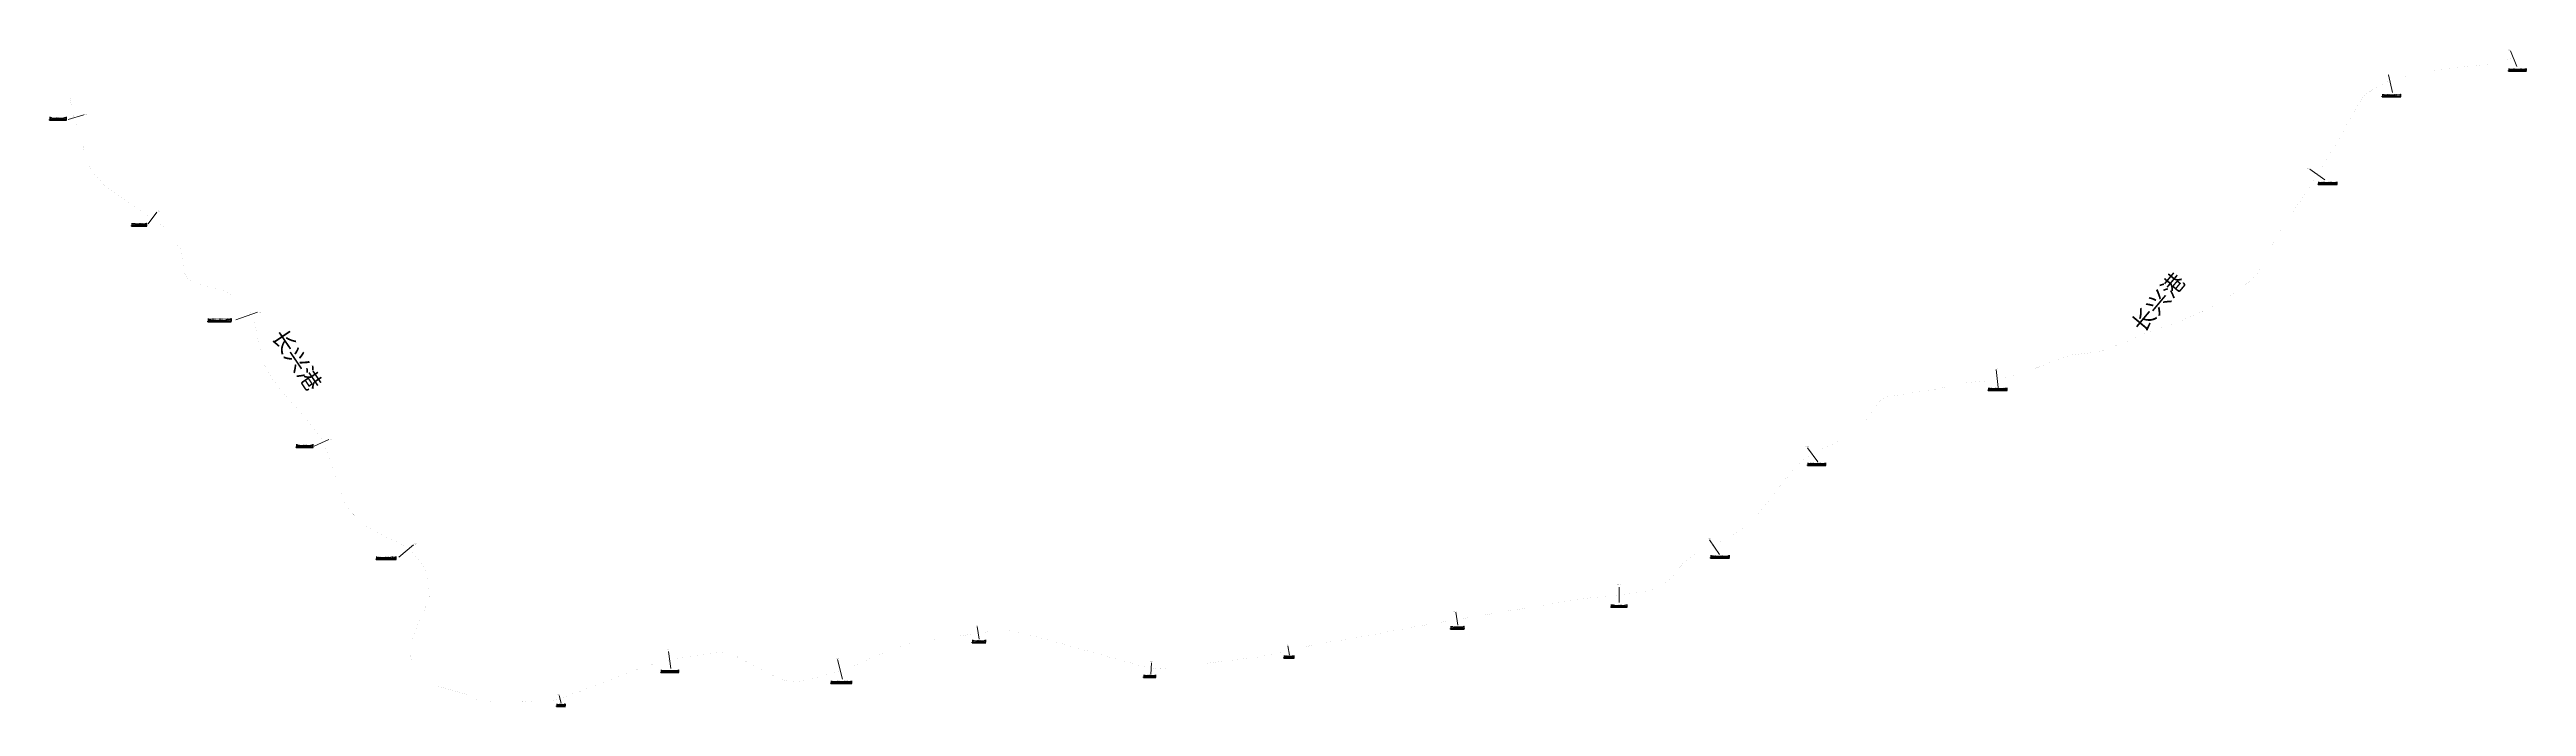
# Model space of a CAD drawing. Extents: x 483931 to 498902, y 3430909 to 3434875.
import ezdxf
from ezdxf.enums import TextEntityAlignment as Align

# ---------------------------------------------------------------- set-up
doc = ezdxf.new("R2010")
doc.units = 0
doc.header["$LTSCALE"] = 0.5
doc.linetypes.add('X4', pattern=[1.6, 0, -1.6])
for name, color, linetype in [('DMX', 1, 'CONTINUOUS'), ('zdm1', 2, 'CONTINUOUS'), ('ZDMT5', 3, 'CONTINUOUS'), ('ZJ', 7, 'CONTINUOUS'), ('图层1', 4, 'CONTINUOUS'), ('断面线', 7, 'CONTINUOUS'), ('河道名称', 7, 'CONTINUOUS')]:
    doc.layers.add(name, color=color, linetype=linetype)
doc.layers.add('县级河道', color=12, linetype='CONTINUOUS', lineweight=60)
doc.layers.add('断面号', color=7, linetype='CONTINUOUS', lineweight=30)
doc.styles.add('HZ', font='rs.shx', dxfattribs={"width": 0.8, "bigfont": 'hztxt.shx'})
doc.styles.add('宋体', font='')
doc.styles.add('微软雅黑', font='msyh.ttf')
doc.styles.get('宋体').set_extended_font_data('SimSun')

msp = doc.modelspace()

# ---------------------------------------------------------------- linework, layer by layer
at = {"layer": 'DMX', "linetype": 'Continuous', "flags": 128}
for points in [[(498797, 3434757), (498801, 3434757), (498804, 3434756), (498807, 3434756), (498807, 3434757), (498808, 3434757), (498808, 3434755), (498813, 3434753), (498817, 3434753), (498822, 3434752), (498828, 3434752), (498829, 3434752), (498831, 3434752), (498834, 3434752), (498836, 3434751), (498840, 3434751), (498846, 3434751), (498848, 3434751), (498850, 3434752), (498856, 3434752), (498861, 3434752), (498866, 3434753), (498871, 3434753), (498873, 3434754), (498873, 3434754), (498874, 3434756), (498875, 3434756), (498876, 3434756), (498882, 3434757), (498892, 3434758), (498895, 3434758), (498898, 3434758), (498900, 3434757)], [(498034, 3434603), (498039, 3434603), (498041, 3434603), (498041, 3434603), (498042, 3434602), (498044, 3434601), (498044, 3434601), (498046, 3434601), (498047, 3434601), (498047, 3434601), (498050, 3434601), (498051, 3434601), (498051, 3434600), (498051, 3434600), (498054, 3434599), (498058, 3434599), (498062, 3434598), (498067, 3434598), (498073, 3434597), (498078, 3434597), (498084, 3434598), (498089, 3434599), (498094, 3434600), (498095, 3434600), (498095, 3434600), (498095, 3434600), (498097, 3434601), (498100, 3434601), (498105, 3434602), (498108, 3434602), (498118, 3434603), (498132, 3434602), (498133, 3434602), (498143, 3434603)], [(483936, 3434464), (483942, 3434464), (483950, 3434458), (483951, 3434457), (483953, 3434456), (483956, 3434456), (483959, 3434456), (483963, 3434456), (483967, 3434456), (483971, 3434456), (483974, 3434456), (483978, 3434456), (483982, 3434456), (483984, 3434456), (483985, 3434456), (483987, 3434456), (483988, 3434456), (483992, 3434456), (483994, 3434456), (483996, 3434456), (483999, 3434456), (484002, 3434457), (484004, 3434457), (484006, 3434457), (484008, 3434458), (484013, 3434459), (484013, 3434460), (484014, 3434460), (484014, 3434460), (484015, 3434461), (484019, 3434462), (484024, 3434465), (484025, 3434465), (484030, 3434465), (484034, 3434465)], [(497647, 3434074), (497654, 3434073), (497660, 3434073), (497665, 3434073), (497668, 3434073), (497669, 3434073), (497669, 3434072), (497676, 3434070), (497681, 3434070), (497687, 3434069), (497690, 3434069), (497696, 3434068), (497699, 3434068), (497704, 3434067), (497711, 3434068), (497717, 3434069), (497721, 3434069), (497728, 3434070), (497728, 3434071), (497729, 3434071), (497731, 3434073), (497734, 3434073), (497740, 3434072), (497741, 3434071), (497745, 3434071), (497745, 3434071), (497746, 3434071), (497747, 3434072), (497747, 3434072), (497747, 3434072), (497750, 3434073), (497751, 3434073), (497754, 3434073), (497757, 3434073), (497757, 3434073)], [(484432, 3433824), (484439, 3433824), (484441, 3433823), (484445, 3433824), (484445, 3433823), (484446, 3433824), (484446, 3433823), (484447, 3433823), (484447, 3433820), (484448, 3433819), (484451, 3433819), (484457, 3433817), (484464, 3433816), (484465, 3433816), (484467, 3433816), (484470, 3433816), (484473, 3433815), (484475, 3433815), (484478, 3433815), (484480, 3433815), (484482, 3433815), (484485, 3433815), (484487, 3433815), (484488, 3433815), (484490, 3433815), (484493, 3433815), (484501, 3433817), (484504, 3433818), (484506, 3433819), (484508, 3433820), (484509, 3433820), (484509, 3433823), (484510, 3433823), (484511, 3433824), (484511, 3433824), (484511, 3433824), (484514, 3433824), (484517, 3433824), (484519, 3433824)], [(484892, 3433246), (484900, 3433246), (484904, 3433246), (484905, 3433246), (484905, 3433248), (484905, 3433248), (484905, 3433246), (484912, 3433241), (484913, 3433240), (484915, 3433240), (484918, 3433239), (484921, 3433239), (484923, 3433239), (484926, 3433238), (484928, 3433238), (484931, 3433238), (484934, 3433237), (484937, 3433237), (484947, 3433237), (484957, 3433237), (484959, 3433237), (484961, 3433237), (484966, 3433237), (484971, 3433237), (484974, 3433237), (484977, 3433237), (484981, 3433237), (484984, 3433238), (484987, 3433238), (484990, 3433239), (484993, 3433238), (484995, 3433239), (484997, 3433239), (484999, 3433240), (485004, 3433248), (485009, 3433248), (485011, 3433248), (485012, 3433248), (485030, 3433248)], [(495653, 3432830), (495655, 3432830), (495656, 3432830), (495657, 3432830), (495658, 3432829), (495659, 3432829), (495660, 3432828), (495665, 3432829), (495666, 3432828), (495674, 3432827), (495677, 3432827), (495684, 3432827), (495685, 3432826), (495685, 3432826), (495686, 3432826), (495686, 3432826), (495688, 3432825), (495692, 3432825), (495695, 3432824), (495696, 3432824), (495699, 3432824), (495702, 3432824), (495705, 3432823), (495709, 3432823), (495712, 3432823), (495715, 3432823), (495719, 3432823), (495722, 3432823), (495725, 3432823), (495728, 3432824), (495730, 3432824), (495731, 3432825), (495732, 3432825), (495736, 3432825), (495739, 3432826), (495743, 3432826), (495743, 3432826), (495744, 3432826), (495744, 3432826), (495745, 3432826), (495746, 3432827), (495746, 3432827), (495748, 3432828), (495749, 3432828), (495750, 3432828), (495762, 3432828), (495763, 3432828)], [(485427, 3432489), (485428, 3432488), (485431, 3432488), (485435, 3432486), (485436, 3432486), (485439, 3432486), (485441, 3432486), (485442, 3432486), (485442, 3432486), (485442, 3432483), (485447, 3432483), (485448, 3432483), (485451, 3432482), (485452, 3432482), (485455, 3432482), (485457, 3432481), (485460, 3432481), (485463, 3432481), (485466, 3432480), (485470, 3432480), (485473, 3432480), (485477, 3432480), (485480, 3432480), (485484, 3432480), (485487, 3432480), (485491, 3432480), (485494, 3432480), (485498, 3432480), (485501, 3432481), (485503, 3432481), (485505, 3432481), (485506, 3432482), (485510, 3432483), (485510, 3432486), (485511, 3432486), (485514, 3432487), (485520, 3432487), (485524, 3432487)], [(494562, 3432375), (494566, 3432375), (494567, 3432375), (494570, 3432376), (494571, 3432374), (494577, 3432374), (494580, 3432374), (494584, 3432374), (494587, 3432374), (494589, 3432374), (494589, 3432373), (494590, 3432373), (494591, 3432373), (494593, 3432372), (494595, 3432372), (494595, 3432372), (494596, 3432371), (494599, 3432371), (494601, 3432371), (494603, 3432371), (494607, 3432371), (494610, 3432371), (494614, 3432371), (494619, 3432372), (494624, 3432372), (494630, 3432372), (494638, 3432372), (494644, 3432373), (494650, 3432373), (494655, 3432373), (494655, 3432375), (494656, 3432375), (494657, 3432375), (494658, 3432375), (494662, 3432375), (494667, 3432375)], [(485910, 3431810), (485921, 3431808), (485921, 3431806), (485923, 3431806), (485924, 3431805), (485931, 3431805), (485933, 3431804), (485935, 3431803), (485938, 3431803), (485941, 3431803), (485944, 3431802), (485947, 3431802), (485950, 3431802), (485953, 3431802), (485956, 3431802), (485959, 3431802), (485962, 3431802), (485965, 3431802), (485968, 3431803), (485971, 3431803), (485973, 3431803), (485976, 3431803), (485979, 3431803), (485981, 3431805), (485983, 3431805), (485986, 3431805), (485992, 3431805), (485993, 3431809), (485993, 3431809), (485995, 3431809), (485996, 3431809), (486002, 3431811), (486005, 3431811), (486010, 3431810), (486013, 3431810), (486016, 3431810), (486020, 3431809), (486027, 3431808)], [(493975, 3431818), (493980, 3431818), (493981, 3431818), (493984, 3431817), (493988, 3431816), (493990, 3431815), (493991, 3431814), (493994, 3431813), (493994, 3431813), (493999, 3431812), (494001, 3431812), (494003, 3431812), (494005, 3431812), (494010, 3431812), (494017, 3431811), (494023, 3431811), (494026, 3431811), (494029, 3431811), (494031, 3431810), (494034, 3431810), (494037, 3431810), (494039, 3431811), (494043, 3431811), (494047, 3431812), (494049, 3431812), (494053, 3431812), (494055, 3431813), (494057, 3431813), (494064, 3431813), (494064, 3431814), (494067, 3431815), (494070, 3431815), (494072, 3431816), (494077, 3431816), (494083, 3431816)], [(493373, 3431522), (493378, 3431522), (493379, 3431522), (493382, 3431522), (493385, 3431520), (493386, 3431520), (493391, 3431520), (493392, 3431519), (493393, 3431516), (493396, 3431516), (493398, 3431516), (493399, 3431516), (493400, 3431516), (493402, 3431515), (493404, 3431515), (493407, 3431515), (493410, 3431515), (493413, 3431514), (493416, 3431514), (493421, 3431514), (493425, 3431514), (493429, 3431515), (493435, 3431515), (493439, 3431515), (493442, 3431516), (493447, 3431516), (493450, 3431516), (493451, 3431521), (493452, 3431521), (493457, 3431521), (493466, 3431522)], [(489512, 3431306), (489514, 3431306), (489517, 3431306), (489519, 3431307), (489520, 3431306), (489527, 3431305), (489530, 3431305), (489530, 3431305), (489531, 3431303), (489532, 3431302), (489533, 3431302), (489535, 3431302), (489535, 3431302), (489537, 3431302), (489538, 3431302), (489540, 3431301), (489542, 3431300), (489545, 3431300), (489548, 3431300), (489551, 3431300), (489554, 3431299), (489556, 3431299), (489559, 3431299), (489561, 3431300), (489563, 3431300), (489565, 3431300), (489567, 3431300), (489570, 3431301), (489572, 3431302), (489574, 3431302), (489576, 3431302), (489580, 3431303), (489581, 3431306), (489582, 3431306), (489589, 3431306)], [(492403, 3431391), (492405, 3431391), (492410, 3431391), (492417, 3431388), (492418, 3431388), (492422, 3431388), (492422, 3431388), (492423, 3431388), (492423, 3431386), (492426, 3431385), (492432, 3431384), (492440, 3431384), (492445, 3431382), (492452, 3431384), (492458, 3431384), (492463, 3431385), (492466, 3431385), (492471, 3431386), (492473, 3431386), (492474, 3431388), (492474, 3431388), (492478, 3431389), (492481, 3431389)], [(491395, 3431214), (491401, 3431214), (491401, 3431214), (491402, 3431211), (491403, 3431210), (491408, 3431209), (491414, 3431208), (491418, 3431207), (491424, 3431207), (491432, 3431207), (491435, 3431208), (491441, 3431209), (491446, 3431210), (491448, 3431211), (491448, 3431214), (491448, 3431214), (491453, 3431214)], [(487631, 3431126), (487636, 3431126), (487640, 3431126), (487644, 3431126), (487646, 3431126), (487650, 3431125), (487653, 3431125), (487654, 3431122), (487657, 3431122), (487660, 3431122), (487662, 3431121), (487664, 3431121), (487667, 3431121), (487670, 3431120), (487673, 3431120), (487677, 3431120), (487680, 3431120), (487683, 3431119), (487686, 3431119), (487689, 3431119), (487692, 3431120), (487695, 3431120), (487698, 3431120), (487700, 3431121), (487702, 3431121), (487705, 3431121), (487710, 3431122), (487714, 3431122), (487716, 3431125), (487717, 3431126), (487718, 3431126), (487721, 3431126), (487727, 3431126), (487729, 3431126), (487729, 3431125), (487731, 3431125), (487735, 3431125)], [(488657, 3431060), (488663, 3431060), (488663, 3431060), (488672, 3431060), (488674, 3431060), (488675, 3431060), (488686, 3431060), (488694, 3431060), (488694, 3431060), (488694, 3431060), (488699, 3431060), (488699, 3431060), (488700, 3431060), (488700, 3431057), (488707, 3431056), (488710, 3431056), (488712, 3431055), (488715, 3431055), (488719, 3431054), (488722, 3431054), (488726, 3431054), (488728, 3431054), (488731, 3431054), (488734, 3431054), (488736, 3431054), (488739, 3431054), (488742, 3431054), (488744, 3431055), (488747, 3431055), (488749, 3431056), (488751, 3431056), (488762, 3431057), (488762, 3431060), (488764, 3431060), (488767, 3431060), (488772, 3431060), (488780, 3431060)], [(490548, 3431097), (490549, 3431097), (490551, 3431097), (490553, 3431097), (490553, 3431096), (490556, 3431096), (490558, 3431096), (490558, 3431096), (490559, 3431093), (490560, 3431092), (490562, 3431092), (490564, 3431091), (490566, 3431091), (490569, 3431090), (490572, 3431090), (490575, 3431090), (490578, 3431089), (490581, 3431089), (490585, 3431090), (490588, 3431090), (490590, 3431090), (490595, 3431090), (490599, 3431091), (490604, 3431092), (490605, 3431092), (490606, 3431093), (490607, 3431097), (490607, 3431097), (490607, 3431096), (490607, 3431096), (490610, 3431096), (490610, 3431096), (490612, 3431096), (490614, 3431096), (490617, 3431096)], [(487000, 3430921), (487002, 3430919), (487004, 3430918), (487005, 3430918), (487006, 3430918), (487008, 3430917), (487011, 3430917), (487013, 3430917), (487016, 3430916), (487018, 3430916), (487021, 3430916), (487023, 3430916), (487026, 3430915), (487029, 3430916), (487031, 3430916), (487034, 3430916), (487035, 3430916), (487037, 3430917), (487039, 3430917), (487040, 3430918), (487042, 3430918), (487044, 3430919), (487046, 3430919), (487047, 3430919), (487048, 3430922), (487048, 3430922)]]:
    msp.add_lwpolyline(points, dxfattribs=at)
at = {"layer": 'zdm1', "linetype": 'Continuous'}
for p, q in [((498793, 3434745), (498793, 3434748)), ((498793, 3434748), (498797, 3434748)), ((498793, 3434747), (498901, 3434747)), ((498793, 3434745), (498901, 3434745)), ((498797, 3434748), (498797, 3434760)), ((498797, 3434748), (498797, 3434760)), ((498797, 3434745), (498797, 3434748)), ((498797, 3434748), (498901, 3434748)), ((498900, 3434748), (498900, 3434760)), ((498901, 3434748), (498901, 3434760)), ((498029, 3434590), (498029, 3434594)), ((498029, 3434594), (498034, 3434594)), ((498029, 3434592), (498143, 3434592)), ((498029, 3434590), (498143, 3434590)), ((498033, 3434594), (498033, 3434606)), ((498033, 3434594), (498033, 3434606)), ((498033, 3434590), (498033, 3434594)), ((498034, 3434594), (498143, 3434594)), ((498143, 3434594), (498143, 3434606)), ((498143, 3434594), (498143, 3434606)), ((483931, 3434449), (483931, 3434453)), ((483931, 3434453), (483936, 3434453)), ((483931, 3434451), (484035, 3434451)), ((483931, 3434449), (484035, 3434449)), ((483935, 3434453), (483935, 3434468)), ((483935, 3434449), (483935, 3434453)), ((483936, 3434453), (483936, 3434468)), ((483936, 3434453), (484035, 3434453)), ((484035, 3434453), (484035, 3434468)), ((484035, 3434453), (484035, 3434468)), ((497642, 3434061), (497642, 3434064)), ((497642, 3434064), (497647, 3434064)), ((497642, 3434063), (497758, 3434063)), ((497642, 3434061), (497758, 3434061)), ((497646, 3434064), (497646, 3434076)), ((497646, 3434064), (497646, 3434076)), ((497646, 3434061), (497646, 3434064)), ((497647, 3434064), (497758, 3434064)), ((497758, 3434064), (497758, 3434076)), ((497758, 3434064), (497758, 3434076)), ((484431, 3433813), (484431, 3433827)), ((484431, 3433813), (484431, 3433827)), ((484520, 3433813), (484520, 3433827)), ((484520, 3433813), (484520, 3433827)), ((484427, 3433809), (484427, 3433813)), ((484427, 3433813), (484432, 3433813)), ((484427, 3433811), (484520, 3433811)), ((484427, 3433809), (484520, 3433809)), ((484431, 3433809), (484431, 3433813)), ((484432, 3433813), (484520, 3433813)), ((484888, 3433231), (484888, 3433234)), ((484888, 3433234), (484892, 3433234)), ((484888, 3433233), (485030, 3433233)), ((484888, 3433231), (485030, 3433231)), ((484892, 3433234), (484892, 3433251)), ((484892, 3433234), (484892, 3433251)), ((484892, 3433231), (484892, 3433234)), ((484892, 3433234), (485030, 3433234)), ((485030, 3433234), (485030, 3433251)), ((485031, 3433234), (485031, 3433251)), ((495649, 3432816), (495649, 3432820)), ((495649, 3432820), (495653, 3432820)), ((495649, 3432818), (495763, 3432818)), ((495649, 3432816), (495763, 3432816)), ((495653, 3432820), (495653, 3432833)), ((495653, 3432820), (495653, 3432833)), ((495653, 3432816), (495653, 3432820)), ((495653, 3432820), (495763, 3432820)), ((495763, 3432820), (495763, 3432833)), ((495763, 3432820), (495763, 3432833)), ((485422, 3432473), (485422, 3432477)), ((485422, 3432477), (485427, 3432477)), ((485422, 3432475), (485525, 3432475)), ((485426, 3432477), (485426, 3432492)), ((485426, 3432477), (485426, 3432492)), ((485426, 3432473), (485426, 3432477)), ((485427, 3432477), (485525, 3432477)), ((485525, 3432477), (485525, 3432492)), ((485525, 3432477), (485525, 3432492)), ((485422, 3432473), (485525, 3432473)), ((494557, 3432364), (494557, 3432368)), ((494557, 3432368), (494562, 3432368)), ((494557, 3432366), (494667, 3432366)), ((494557, 3432364), (494667, 3432364)), ((494561, 3432368), (494561, 3432379)), ((494561, 3432368), (494561, 3432379)), ((494561, 3432364), (494561, 3432368)), ((494562, 3432368), (494667, 3432368)), ((494667, 3432368), (494667, 3432379)), ((494667, 3432368), (494667, 3432379)), ((485905, 3431796), (485905, 3431799)), ((485905, 3431799), (485910, 3431799)), ((485905, 3431798), (486027, 3431798)), ((485905, 3431796), (486027, 3431796)), ((485909, 3431799), (485909, 3431814)), ((485909, 3431799), (485909, 3431814)), ((485909, 3431796), (485909, 3431799)), ((485910, 3431799), (486027, 3431799)), ((486027, 3431799), (486027, 3431814)), ((486027, 3431799), (486027, 3431814)), ((493971, 3431803), (493971, 3431807)), ((493971, 3431807), (493975, 3431807)), ((493971, 3431805), (494084, 3431805)), ((493971, 3431803), (494084, 3431803)), ((493975, 3431807), (493975, 3431821)), ((493975, 3431807), (493975, 3431821)), ((493975, 3431803), (493975, 3431807)), ((493975, 3431807), (494084, 3431807)), ((494084, 3431807), (494084, 3431821)), ((494084, 3431807), (494084, 3431821)), ((493368, 3431508), (493368, 3431511)), ((493368, 3431511), (493373, 3431511)), ((493368, 3431510), (493466, 3431510)), ((493368, 3431508), (493466, 3431508)), ((493372, 3431511), (493372, 3431525)), ((493372, 3431508), (493372, 3431511)), ((493373, 3431511), (493373, 3431525)), ((493373, 3431511), (493466, 3431511)), ((493466, 3431511), (493466, 3431525)), ((493466, 3431511), (493466, 3431525)), ((489507, 3431293), (489507, 3431297)), ((489507, 3431297), (489512, 3431297)), ((489507, 3431295), (489590, 3431295)), ((489507, 3431293), (489590, 3431293)), ((489511, 3431297), (489511, 3431310)), ((489511, 3431297), (489511, 3431310)), ((489511, 3431293), (489511, 3431297)), ((489512, 3431297), (489590, 3431297)), ((489590, 3431297), (489590, 3431310)), ((489590, 3431297), (489590, 3431310)), ((492398, 3431376), (492398, 3431380)), ((492398, 3431380), (492403, 3431380)), ((492398, 3431378), (492482, 3431378)), ((492398, 3431376), (492482, 3431376)), ((492402, 3431380), (492402, 3431394)), ((492402, 3431380), (492402, 3431394)), ((492402, 3431376), (492402, 3431380)), ((492403, 3431380), (492482, 3431380)), ((492482, 3431380), (492482, 3431394)), ((492482, 3431380), (492482, 3431394)), ((487631, 3431116), (487631, 3431129)), ((487631, 3431116), (487631, 3431129)), ((487735, 3431116), (487735, 3431129)), ((487735, 3431116), (487735, 3431129)), ((491391, 3431201), (491391, 3431204)), ((491391, 3431204), (491395, 3431204)), ((491391, 3431203), (491453, 3431203)), ((491391, 3431201), (491453, 3431201)), ((491395, 3431204), (491395, 3431217)), ((491395, 3431204), (491395, 3431217)), ((491395, 3431201), (491395, 3431204)), ((491395, 3431204), (491453, 3431204)), ((491453, 3431204), (491453, 3431217)), ((491453, 3431204), (491453, 3431217)), ((487627, 3431113), (487627, 3431116)), ((487627, 3431116), (487631, 3431116)), ((487627, 3431115), (487735, 3431115)), ((487627, 3431113), (487735, 3431113)), ((487631, 3431113), (487631, 3431116)), ((487631, 3431116), (487735, 3431116)), ((488653, 3431047), (488653, 3431051)), ((488653, 3431051), (488657, 3431051)), ((488653, 3431049), (488781, 3431049)), ((488653, 3431047), (488781, 3431047)), ((488657, 3431051), (488657, 3431064)), ((488657, 3431051), (488657, 3431064)), ((488657, 3431047), (488657, 3431051)), ((488657, 3431051), (488781, 3431051)), ((488781, 3431051), (488781, 3431064)), ((488781, 3431051), (488781, 3431064)), ((490543, 3431083), (490543, 3431087)), ((490543, 3431087), (490548, 3431087)), ((490543, 3431085), (490618, 3431085)), ((490543, 3431083), (490618, 3431083)), ((490547, 3431087), (490547, 3431100)), ((490547, 3431087), (490547, 3431100)), ((490547, 3431083), (490547, 3431087)), ((490548, 3431087), (490618, 3431087)), ((490618, 3431087), (490618, 3431100)), ((490618, 3431087), (490618, 3431100)), ((486996, 3430909), (486996, 3430913)), ((486996, 3430913), (487000, 3430913)), ((486996, 3430911), (487049, 3430911)), ((486996, 3430909), (487049, 3430909)), ((487000, 3430913), (487000, 3430925)), ((487000, 3430913), (487000, 3430925)), ((487000, 3430909), (487000, 3430913)), ((487000, 3430913), (487049, 3430913)), ((487049, 3430913), (487049, 3430925)), ((487049, 3430913), (487049, 3430925))]:
    msp.add_line(p, q, dxfattribs=at)
at = {"layer": 'zdm1', "linetype": 'X4'}
for p, q in [((498796, 3434758), (498902, 3434758)), ((498796, 3434753), (498902, 3434753)), ((498796, 3434748), (498902, 3434748)), ((498032, 3434604), (498144, 3434604)), ((498032, 3434599), (498144, 3434599)), ((498032, 3434594), (498144, 3434594)), ((483934, 3434463), (484036, 3434463)), ((483934, 3434458), (484036, 3434458)), ((483934, 3434453), (484036, 3434453)), ((497645, 3434074), (497759, 3434074)), ((497645, 3434069), (497759, 3434069)), ((497645, 3434064), (497759, 3434064)), ((484430, 3433824), (484521, 3433824)), ((484430, 3433819), (484521, 3433819)), ((484430, 3433814), (484521, 3433814)), ((484891, 3433249), (485031, 3433249)), ((484891, 3433244), (485031, 3433244)), ((484891, 3433239), (485031, 3433239)), ((484891, 3433234), (485031, 3433234)), ((495652, 3432830), (495764, 3432830)), ((495652, 3432825), (495764, 3432825)), ((495652, 3432820), (495764, 3432820)), ((485425, 3432487), (485526, 3432487)), ((485425, 3432482), (485526, 3432482)), ((485425, 3432477), (485526, 3432477)), ((494560, 3432377), (494668, 3432377)), ((494560, 3432372), (494668, 3432372)), ((485908, 3431809), (486028, 3431809)), ((485908, 3431804), (486028, 3431804)), ((485908, 3431799), (486028, 3431799)), ((493974, 3431817), (494085, 3431817)), ((493974, 3431812), (494085, 3431812)), ((493974, 3431807), (494085, 3431807)), ((493371, 3431520), (493467, 3431520)), ((493371, 3431515), (493467, 3431515)), ((489510, 3431307), (489591, 3431307)), ((489510, 3431302), (489591, 3431302)), ((489510, 3431297), (489591, 3431297)), ((492401, 3431390), (492483, 3431390)), ((492401, 3431385), (492483, 3431385)), ((492401, 3431380), (492483, 3431380)), ((491394, 3431214), (491454, 3431214)), ((491394, 3431209), (491454, 3431209)), ((491394, 3431204), (491454, 3431204)), ((487630, 3431126), (487736, 3431126)), ((487630, 3431121), (487736, 3431121)), ((487630, 3431116), (487736, 3431116)), ((488656, 3431061), (488782, 3431061)), ((488656, 3431056), (488782, 3431056)), ((488656, 3431051), (488782, 3431051)), ((490546, 3431097), (490619, 3431097)), ((490546, 3431092), (490619, 3431092)), ((490546, 3431087), (490619, 3431087)), ((486999, 3430923), (487050, 3430923)), ((486999, 3430918), (487050, 3430918)), ((486999, 3430913), (487050, 3430913))]:
    msp.add_line(p, q, dxfattribs=at)
at = {"layer": 'zdm1', "linetype": 'Continuous', "flags": 128}
for points in [[(498797, 3434759, 0.1, 0.1, 0), (498797, 3434760, 0.1, 0.1, 0)], [(498797, 3434757, 0.1, 0.1, 0), (498797, 3434758, 0.1, 0.1, 0)], [(498797, 3434755, 0.1, 0.1, 0), (498797, 3434756, 0.1, 0.1, 0)], [(498797, 3434753, 0.1, 0.1, 0), (498797, 3434754, 0.1, 0.1, 0)], [(498797, 3434751, 0.1, 0.1, 0), (498797, 3434752, 0.1, 0.1, 0)], [(498797, 3434749, 0.1, 0.1, 0), (498797, 3434750, 0.1, 0.1, 0)], [(498901, 3434759, 0.1, 0.1, 0), (498901, 3434760, 0.1, 0.1, 0)], [(498901, 3434757, 0.1, 0.1, 0), (498901, 3434758, 0.1, 0.1, 0)], [(498901, 3434755, 0.1, 0.1, 0), (498901, 3434756, 0.1, 0.1, 0)], [(498901, 3434753, 0.1, 0.1, 0), (498901, 3434754, 0.1, 0.1, 0)], [(498901, 3434751, 0.1, 0.1, 0), (498901, 3434752, 0.1, 0.1, 0)], [(498901, 3434749, 0.1, 0.1, 0), (498901, 3434750, 0.1, 0.1, 0)], [(498033, 3434605, 0.1, 0.1, 0), (498033, 3434606, 0.1, 0.1, 0)], [(498033, 3434603, 0.1, 0.1, 0), (498033, 3434604, 0.1, 0.1, 0)], [(498033, 3434601, 0.1, 0.1, 0), (498033, 3434602, 0.1, 0.1, 0)], [(498033, 3434599, 0.1, 0.1, 0), (498033, 3434600, 0.1, 0.1, 0)], [(498033, 3434597, 0.1, 0.1, 0), (498033, 3434598, 0.1, 0.1, 0)], [(498033, 3434595, 0.1, 0.1, 0), (498033, 3434596, 0.1, 0.1, 0)], [(498143, 3434605, 0.1, 0.1, 0), (498143, 3434606, 0.1, 0.1, 0)], [(498143, 3434603, 0.1, 0.1, 0), (498143, 3434604, 0.1, 0.1, 0)], [(498143, 3434601, 0.1, 0.1, 0), (498143, 3434602, 0.1, 0.1, 0)], [(498143, 3434599, 0.1, 0.1, 0), (498143, 3434600, 0.1, 0.1, 0)], [(498143, 3434597, 0.1, 0.1, 0), (498143, 3434598, 0.1, 0.1, 0)], [(498143, 3434595, 0.1, 0.1, 0), (498143, 3434596, 0.1, 0.1, 0)], [(483935, 3434468, 0.1, 0.1, 0), (483935, 3434469, 0.1, 0.1, 0)], [(483935, 3434466, 0.1, 0.1, 0), (483935, 3434467, 0.1, 0.1, 0)], [(483935, 3434464, 0.1, 0.1, 0), (483935, 3434465, 0.1, 0.1, 0)], [(483935, 3434462, 0.1, 0.1, 0), (483935, 3434463, 0.1, 0.1, 0)], [(483935, 3434460, 0.1, 0.1, 0), (483935, 3434461, 0.1, 0.1, 0)], [(483935, 3434458, 0.1, 0.1, 0), (483935, 3434459, 0.1, 0.1, 0)], [(483935, 3434456, 0.1, 0.1, 0), (483935, 3434457, 0.1, 0.1, 0)], [(483935, 3434454, 0.1, 0.1, 0), (483935, 3434455, 0.1, 0.1, 0)], [(484035, 3434468, 0.1, 0.1, 0), (484035, 3434469, 0.1, 0.1, 0)], [(484035, 3434466, 0.1, 0.1, 0), (484035, 3434467, 0.1, 0.1, 0)], [(484035, 3434464, 0.1, 0.1, 0), (484035, 3434465, 0.1, 0.1, 0)], [(484035, 3434462, 0.1, 0.1, 0), (484035, 3434463, 0.1, 0.1, 0)], [(484035, 3434460, 0.1, 0.1, 0), (484035, 3434461, 0.1, 0.1, 0)], [(484035, 3434458, 0.1, 0.1, 0), (484035, 3434459, 0.1, 0.1, 0)], [(484035, 3434456, 0.1, 0.1, 0), (484035, 3434457, 0.1, 0.1, 0)], [(484035, 3434454, 0.1, 0.1, 0), (484035, 3434455, 0.1, 0.1, 0)], [(497646, 3434075, 0.1, 0.1, 0), (497646, 3434076, 0.1, 0.1, 0)], [(497646, 3434073, 0.1, 0.1, 0), (497646, 3434074, 0.1, 0.1, 0)], [(497646, 3434071, 0.1, 0.1, 0), (497646, 3434072, 0.1, 0.1, 0)], [(497646, 3434069, 0.1, 0.1, 0), (497646, 3434070, 0.1, 0.1, 0)], [(497646, 3434067, 0.1, 0.1, 0), (497646, 3434068, 0.1, 0.1, 0)], [(497646, 3434065, 0.1, 0.1, 0), (497646, 3434066, 0.1, 0.1, 0)], [(497758, 3434075, 0.1, 0.1, 0), (497758, 3434076, 0.1, 0.1, 0)], [(497758, 3434073, 0.1, 0.1, 0), (497758, 3434074, 0.1, 0.1, 0)], [(497758, 3434071, 0.1, 0.1, 0), (497758, 3434072, 0.1, 0.1, 0)], [(497758, 3434069, 0.1, 0.1, 0), (497758, 3434070, 0.1, 0.1, 0)], [(497758, 3434067, 0.1, 0.1, 0), (497758, 3434068, 0.1, 0.1, 0)], [(497758, 3434065, 0.1, 0.1, 0), (497758, 3434066, 0.1, 0.1, 0)], [(484431, 3433826, 0.1, 0.1, 0), (484431, 3433827, 0.1, 0.1, 0)], [(484431, 3433824, 0.1, 0.1, 0), (484431, 3433825, 0.1, 0.1, 0)], [(484431, 3433822, 0.1, 0.1, 0), (484431, 3433823, 0.1, 0.1, 0)], [(484520, 3433826, 0.1, 0.1, 0), (484520, 3433827, 0.1, 0.1, 0)], [(484520, 3433824, 0.1, 0.1, 0), (484520, 3433825, 0.1, 0.1, 0)], [(484520, 3433822, 0.1, 0.1, 0), (484520, 3433823, 0.1, 0.1, 0)], [(484431, 3433820, 0.1, 0.1, 0), (484431, 3433821, 0.1, 0.1, 0)], [(484431, 3433818, 0.1, 0.1, 0), (484431, 3433819, 0.1, 0.1, 0)], [(484431, 3433816, 0.1, 0.1, 0), (484431, 3433817, 0.1, 0.1, 0)], [(484431, 3433814, 0.1, 0.1, 0), (484431, 3433815, 0.1, 0.1, 0)], [(484520, 3433820, 0.1, 0.1, 0), (484520, 3433821, 0.1, 0.1, 0)], [(484520, 3433818, 0.1, 0.1, 0), (484520, 3433819, 0.1, 0.1, 0)], [(484520, 3433816, 0.1, 0.1, 0), (484520, 3433817, 0.1, 0.1, 0)], [(484520, 3433814, 0.1, 0.1, 0), (484520, 3433815, 0.1, 0.1, 0)], [(484892, 3433251, 0.1, 0.1, 0), (484892, 3433252, 0.1, 0.1, 0)], [(484892, 3433249, 0.1, 0.1, 0), (484892, 3433250, 0.1, 0.1, 0)], [(484892, 3433247, 0.1, 0.1, 0), (484892, 3433248, 0.1, 0.1, 0)], [(484892, 3433245, 0.1, 0.1, 0), (484892, 3433246, 0.1, 0.1, 0)], [(484892, 3433243, 0.1, 0.1, 0), (484892, 3433244, 0.1, 0.1, 0)], [(484892, 3433241, 0.1, 0.1, 0), (484892, 3433242, 0.1, 0.1, 0)], [(484892, 3433239, 0.1, 0.1, 0), (484892, 3433240, 0.1, 0.1, 0)], [(484892, 3433237, 0.1, 0.1, 0), (484892, 3433238, 0.1, 0.1, 0)], [(484892, 3433235, 0.1, 0.1, 0), (484892, 3433236, 0.1, 0.1, 0)], [(485030, 3433251, 0.1, 0.1, 0), (485030, 3433252, 0.1, 0.1, 0)], [(485030, 3433249, 0.1, 0.1, 0), (485030, 3433250, 0.1, 0.1, 0)], [(485030, 3433247, 0.1, 0.1, 0), (485030, 3433248, 0.1, 0.1, 0)], [(485030, 3433245, 0.1, 0.1, 0), (485030, 3433246, 0.1, 0.1, 0)], [(485030, 3433243, 0.1, 0.1, 0), (485030, 3433244, 0.1, 0.1, 0)], [(485030, 3433241, 0.1, 0.1, 0), (485030, 3433242, 0.1, 0.1, 0)], [(485030, 3433239, 0.1, 0.1, 0), (485030, 3433240, 0.1, 0.1, 0)], [(485030, 3433237, 0.1, 0.1, 0), (485030, 3433238, 0.1, 0.1, 0)], [(485030, 3433235, 0.1, 0.1, 0), (485030, 3433236, 0.1, 0.1, 0)], [(495653, 3432833, 0.1, 0.1, 0), (495653, 3432834, 0.1, 0.1, 0)], [(495653, 3432831, 0.1, 0.1, 0), (495653, 3432832, 0.1, 0.1, 0)], [(495653, 3432829, 0.1, 0.1, 0), (495653, 3432830, 0.1, 0.1, 0)], [(495653, 3432827, 0.1, 0.1, 0), (495653, 3432828, 0.1, 0.1, 0)], [(495653, 3432825, 0.1, 0.1, 0), (495653, 3432826, 0.1, 0.1, 0)], [(495653, 3432823, 0.1, 0.1, 0), (495653, 3432824, 0.1, 0.1, 0)], [(495653, 3432821, 0.1, 0.1, 0), (495653, 3432822, 0.1, 0.1, 0)], [(495763, 3432833, 0.1, 0.1, 0), (495763, 3432834, 0.1, 0.1, 0)], [(495763, 3432831, 0.1, 0.1, 0), (495763, 3432832, 0.1, 0.1, 0)], [(495763, 3432829, 0.1, 0.1, 0), (495763, 3432830, 0.1, 0.1, 0)], [(495763, 3432827, 0.1, 0.1, 0), (495763, 3432828, 0.1, 0.1, 0)], [(495763, 3432825, 0.1, 0.1, 0), (495763, 3432826, 0.1, 0.1, 0)], [(495763, 3432823, 0.1, 0.1, 0), (495763, 3432824, 0.1, 0.1, 0)], [(495763, 3432821, 0.1, 0.1, 0), (495763, 3432822, 0.1, 0.1, 0)], [(485426, 3432492, 0.1, 0.1, 0), (485426, 3432493, 0.1, 0.1, 0)], [(485426, 3432490, 0.1, 0.1, 0), (485426, 3432491, 0.1, 0.1, 0)], [(485426, 3432488, 0.1, 0.1, 0), (485426, 3432489, 0.1, 0.1, 0)], [(485426, 3432486, 0.1, 0.1, 0), (485426, 3432487, 0.1, 0.1, 0)], [(485426, 3432484, 0.1, 0.1, 0), (485426, 3432485, 0.1, 0.1, 0)], [(485426, 3432482, 0.1, 0.1, 0), (485426, 3432483, 0.1, 0.1, 0)], [(485426, 3432480, 0.1, 0.1, 0), (485426, 3432481, 0.1, 0.1, 0)], [(485426, 3432478, 0.1, 0.1, 0), (485426, 3432479, 0.1, 0.1, 0)], [(485525, 3432492, 0.1, 0.1, 0), (485525, 3432493, 0.1, 0.1, 0)], [(485525, 3432490, 0.1, 0.1, 0), (485525, 3432491, 0.1, 0.1, 0)], [(485525, 3432488, 0.1, 0.1, 0), (485525, 3432489, 0.1, 0.1, 0)], [(485525, 3432486, 0.1, 0.1, 0), (485525, 3432487, 0.1, 0.1, 0)], [(485525, 3432484, 0.1, 0.1, 0), (485525, 3432485, 0.1, 0.1, 0)], [(485525, 3432482, 0.1, 0.1, 0), (485525, 3432483, 0.1, 0.1, 0)], [(485525, 3432480, 0.1, 0.1, 0), (485525, 3432481, 0.1, 0.1, 0)], [(485525, 3432478, 0.1, 0.1, 0), (485525, 3432479, 0.1, 0.1, 0)], [(494561, 3432379, 0.1, 0.1, 0), (494561, 3432380, 0.1, 0.1, 0)], [(494561, 3432377, 0.1, 0.1, 0), (494561, 3432378, 0.1, 0.1, 0)], [(494561, 3432375, 0.1, 0.1, 0), (494561, 3432376, 0.1, 0.1, 0)], [(494561, 3432373, 0.1, 0.1, 0), (494561, 3432374, 0.1, 0.1, 0)], [(494561, 3432371, 0.1, 0.1, 0), (494561, 3432372, 0.1, 0.1, 0)], [(494561, 3432369, 0.1, 0.1, 0), (494561, 3432370, 0.1, 0.1, 0)], [(494667, 3432379, 0.1, 0.1, 0), (494667, 3432380, 0.1, 0.1, 0)], [(494667, 3432377, 0.1, 0.1, 0), (494667, 3432378, 0.1, 0.1, 0)], [(494667, 3432375, 0.1, 0.1, 0), (494667, 3432376, 0.1, 0.1, 0)], [(494667, 3432373, 0.1, 0.1, 0), (494667, 3432374, 0.1, 0.1, 0)], [(494667, 3432371, 0.1, 0.1, 0), (494667, 3432372, 0.1, 0.1, 0)], [(494667, 3432369, 0.1, 0.1, 0), (494667, 3432370, 0.1, 0.1, 0)], [(485909, 3431814, 0.1, 0.1, 0), (485909, 3431815, 0.1, 0.1, 0)], [(485909, 3431812, 0.1, 0.1, 0), (485909, 3431813, 0.1, 0.1, 0)], [(485909, 3431810, 0.1, 0.1, 0), (485909, 3431811, 0.1, 0.1, 0)], [(485909, 3431808, 0.1, 0.1, 0), (485909, 3431809, 0.1, 0.1, 0)], [(485909, 3431806, 0.1, 0.1, 0), (485909, 3431807, 0.1, 0.1, 0)], [(485909, 3431804, 0.1, 0.1, 0), (485909, 3431805, 0.1, 0.1, 0)], [(485909, 3431802, 0.1, 0.1, 0), (485909, 3431803, 0.1, 0.1, 0)], [(485909, 3431800, 0.1, 0.1, 0), (485909, 3431801, 0.1, 0.1, 0)], [(486027, 3431814, 0.1, 0.1, 0), (486027, 3431815, 0.1, 0.1, 0)], [(486027, 3431812, 0.1, 0.1, 0), (486027, 3431813, 0.1, 0.1, 0)], [(486027, 3431810, 0.1, 0.1, 0), (486027, 3431811, 0.1, 0.1, 0)], [(486027, 3431808, 0.1, 0.1, 0), (486027, 3431809, 0.1, 0.1, 0)], [(486027, 3431806, 0.1, 0.1, 0), (486027, 3431807, 0.1, 0.1, 0)], [(486027, 3431804, 0.1, 0.1, 0), (486027, 3431805, 0.1, 0.1, 0)], [(486027, 3431802, 0.1, 0.1, 0), (486027, 3431803, 0.1, 0.1, 0)], [(486027, 3431800, 0.1, 0.1, 0), (486027, 3431801, 0.1, 0.1, 0)], [(493975, 3431820, 0.1, 0.1, 0), (493975, 3431821, 0.1, 0.1, 0)], [(493975, 3431818, 0.1, 0.1, 0), (493975, 3431819, 0.1, 0.1, 0)], [(493975, 3431816, 0.1, 0.1, 0), (493975, 3431817, 0.1, 0.1, 0)], [(493975, 3431814, 0.1, 0.1, 0), (493975, 3431815, 0.1, 0.1, 0)], [(493975, 3431812, 0.1, 0.1, 0), (493975, 3431813, 0.1, 0.1, 0)], [(493975, 3431810, 0.1, 0.1, 0), (493975, 3431811, 0.1, 0.1, 0)], [(493975, 3431808, 0.1, 0.1, 0), (493975, 3431809, 0.1, 0.1, 0)], [(494084, 3431820, 0.1, 0.1, 0), (494084, 3431821, 0.1, 0.1, 0)], [(494084, 3431818, 0.1, 0.1, 0), (494084, 3431819, 0.1, 0.1, 0)], [(494084, 3431816, 0.1, 0.1, 0), (494084, 3431817, 0.1, 0.1, 0)], [(494084, 3431814, 0.1, 0.1, 0), (494084, 3431815, 0.1, 0.1, 0)], [(494084, 3431812, 0.1, 0.1, 0), (494084, 3431813, 0.1, 0.1, 0)], [(494084, 3431810, 0.1, 0.1, 0), (494084, 3431811, 0.1, 0.1, 0)], [(494084, 3431808, 0.1, 0.1, 0), (494084, 3431809, 0.1, 0.1, 0)], [(493372, 3431524, 0.1, 0.1, 0), (493372, 3431525, 0.1, 0.1, 0)], [(493372, 3431522, 0.1, 0.1, 0), (493372, 3431523, 0.1, 0.1, 0)], [(493372, 3431520, 0.1, 0.1, 0), (493372, 3431521, 0.1, 0.1, 0)], [(493372, 3431518, 0.1, 0.1, 0), (493372, 3431519, 0.1, 0.1, 0)], [(493372, 3431516, 0.1, 0.1, 0), (493372, 3431517, 0.1, 0.1, 0)], [(493372, 3431514, 0.1, 0.1, 0), (493372, 3431515, 0.1, 0.1, 0)], [(493372, 3431512, 0.1, 0.1, 0), (493372, 3431513, 0.1, 0.1, 0)], [(493466, 3431524, 0.1, 0.1, 0), (493466, 3431525, 0.1, 0.1, 0)], [(493466, 3431522, 0.1, 0.1, 0), (493466, 3431523, 0.1, 0.1, 0)], [(493466, 3431520, 0.1, 0.1, 0), (493466, 3431521, 0.1, 0.1, 0)], [(493466, 3431518, 0.1, 0.1, 0), (493466, 3431519, 0.1, 0.1, 0)], [(493466, 3431516, 0.1, 0.1, 0), (493466, 3431517, 0.1, 0.1, 0)], [(493466, 3431514, 0.1, 0.1, 0), (493466, 3431515, 0.1, 0.1, 0)], [(493466, 3431512, 0.1, 0.1, 0), (493466, 3431513, 0.1, 0.1, 0)], [(489511, 3431310, 0.1, 0.1, 0), (489511, 3431311, 0.1, 0.1, 0)], [(489511, 3431308, 0.1, 0.1, 0), (489511, 3431309, 0.1, 0.1, 0)], [(489511, 3431306, 0.1, 0.1, 0), (489511, 3431307, 0.1, 0.1, 0)], [(489511, 3431304, 0.1, 0.1, 0), (489511, 3431305, 0.1, 0.1, 0)], [(489511, 3431302, 0.1, 0.1, 0), (489511, 3431303, 0.1, 0.1, 0)], [(489511, 3431300, 0.1, 0.1, 0), (489511, 3431301, 0.1, 0.1, 0)], [(489511, 3431298, 0.1, 0.1, 0), (489511, 3431299, 0.1, 0.1, 0)], [(489590, 3431310, 0.1, 0.1, 0), (489590, 3431311, 0.1, 0.1, 0)], [(489590, 3431308, 0.1, 0.1, 0), (489590, 3431309, 0.1, 0.1, 0)], [(489590, 3431306, 0.1, 0.1, 0), (489590, 3431307, 0.1, 0.1, 0)], [(489590, 3431304, 0.1, 0.1, 0), (489590, 3431305, 0.1, 0.1, 0)], [(489590, 3431302, 0.1, 0.1, 0), (489590, 3431303, 0.1, 0.1, 0)], [(489590, 3431300, 0.1, 0.1, 0), (489590, 3431301, 0.1, 0.1, 0)], [(489590, 3431298, 0.1, 0.1, 0), (489590, 3431299, 0.1, 0.1, 0)], [(492402, 3431393, 0.1, 0.1, 0), (492402, 3431394, 0.1, 0.1, 0)], [(492402, 3431391, 0.1, 0.1, 0), (492402, 3431392, 0.1, 0.1, 0)], [(492402, 3431389, 0.1, 0.1, 0), (492402, 3431390, 0.1, 0.1, 0)], [(492402, 3431387, 0.1, 0.1, 0), (492402, 3431388, 0.1, 0.1, 0)], [(492402, 3431385, 0.1, 0.1, 0), (492402, 3431386, 0.1, 0.1, 0)], [(492402, 3431383, 0.1, 0.1, 0), (492402, 3431384, 0.1, 0.1, 0)], [(492402, 3431381, 0.1, 0.1, 0), (492402, 3431382, 0.1, 0.1, 0)], [(492482, 3431393, 0.1, 0.1, 0), (492482, 3431394, 0.1, 0.1, 0)], [(492482, 3431391, 0.1, 0.1, 0), (492482, 3431392, 0.1, 0.1, 0)], [(492482, 3431389, 0.1, 0.1, 0), (492482, 3431390, 0.1, 0.1, 0)], [(492482, 3431387, 0.1, 0.1, 0), (492482, 3431388, 0.1, 0.1, 0)], [(492482, 3431385, 0.1, 0.1, 0), (492482, 3431386, 0.1, 0.1, 0)], [(492482, 3431383, 0.1, 0.1, 0), (492482, 3431384, 0.1, 0.1, 0)], [(492482, 3431381, 0.1, 0.1, 0), (492482, 3431382, 0.1, 0.1, 0)], [(487631, 3431129, 0.1, 0.1, 0), (487631, 3431130, 0.1, 0.1, 0)], [(487631, 3431127, 0.1, 0.1, 0), (487631, 3431128, 0.1, 0.1, 0)], [(487735, 3431129, 0.1, 0.1, 0), (487735, 3431130, 0.1, 0.1, 0)], [(487735, 3431127, 0.1, 0.1, 0), (487735, 3431128, 0.1, 0.1, 0)], [(491395, 3431217, 0.1, 0.1, 0), (491395, 3431218, 0.1, 0.1, 0)], [(491395, 3431215, 0.1, 0.1, 0), (491395, 3431216, 0.1, 0.1, 0)], [(491395, 3431213, 0.1, 0.1, 0), (491395, 3431214, 0.1, 0.1, 0)], [(491395, 3431211, 0.1, 0.1, 0), (491395, 3431212, 0.1, 0.1, 0)], [(491395, 3431209, 0.1, 0.1, 0), (491395, 3431210, 0.1, 0.1, 0)], [(491395, 3431207, 0.1, 0.1, 0), (491395, 3431208, 0.1, 0.1, 0)], [(491395, 3431205, 0.1, 0.1, 0), (491395, 3431206, 0.1, 0.1, 0)], [(491453, 3431217, 0.1, 0.1, 0), (491453, 3431218, 0.1, 0.1, 0)], [(491453, 3431215, 0.1, 0.1, 0), (491453, 3431216, 0.1, 0.1, 0)], [(491453, 3431213, 0.1, 0.1, 0), (491453, 3431214, 0.1, 0.1, 0)], [(491453, 3431211, 0.1, 0.1, 0), (491453, 3431212, 0.1, 0.1, 0)], [(491453, 3431209, 0.1, 0.1, 0), (491453, 3431210, 0.1, 0.1, 0)], [(491453, 3431207, 0.1, 0.1, 0), (491453, 3431208, 0.1, 0.1, 0)], [(491453, 3431205, 0.1, 0.1, 0), (491453, 3431206, 0.1, 0.1, 0)], [(487631, 3431125, 0.1, 0.1, 0), (487631, 3431126, 0.1, 0.1, 0)], [(487631, 3431123, 0.1, 0.1, 0), (487631, 3431124, 0.1, 0.1, 0)], [(487631, 3431121, 0.1, 0.1, 0), (487631, 3431122, 0.1, 0.1, 0)], [(487631, 3431119, 0.1, 0.1, 0), (487631, 3431120, 0.1, 0.1, 0)], [(487631, 3431117, 0.1, 0.1, 0), (487631, 3431118, 0.1, 0.1, 0)], [(487735, 3431125, 0.1, 0.1, 0), (487735, 3431126, 0.1, 0.1, 0)], [(487735, 3431123, 0.1, 0.1, 0), (487735, 3431124, 0.1, 0.1, 0)], [(487735, 3431121, 0.1, 0.1, 0), (487735, 3431122, 0.1, 0.1, 0)], [(487735, 3431119, 0.1, 0.1, 0), (487735, 3431120, 0.1, 0.1, 0)], [(487735, 3431117, 0.1, 0.1, 0), (487735, 3431118, 0.1, 0.1, 0)], [(488657, 3431064, 0.1, 0.1, 0), (488657, 3431065, 0.1, 0.1, 0)], [(488657, 3431062, 0.1, 0.1, 0), (488657, 3431063, 0.1, 0.1, 0)], [(488657, 3431060, 0.1, 0.1, 0), (488657, 3431061, 0.1, 0.1, 0)], [(488657, 3431058, 0.1, 0.1, 0), (488657, 3431059, 0.1, 0.1, 0)], [(488657, 3431056, 0.1, 0.1, 0), (488657, 3431057, 0.1, 0.1, 0)], [(488657, 3431054, 0.1, 0.1, 0), (488657, 3431055, 0.1, 0.1, 0)], [(488657, 3431052, 0.1, 0.1, 0), (488657, 3431053, 0.1, 0.1, 0)], [(488781, 3431064, 0.1, 0.1, 0), (488781, 3431065, 0.1, 0.1, 0)], [(488781, 3431062, 0.1, 0.1, 0), (488781, 3431063, 0.1, 0.1, 0)], [(488781, 3431060, 0.1, 0.1, 0), (488781, 3431061, 0.1, 0.1, 0)], [(488781, 3431058, 0.1, 0.1, 0), (488781, 3431059, 0.1, 0.1, 0)], [(488781, 3431056, 0.1, 0.1, 0), (488781, 3431057, 0.1, 0.1, 0)], [(488781, 3431054, 0.1, 0.1, 0), (488781, 3431055, 0.1, 0.1, 0)], [(488781, 3431052, 0.1, 0.1, 0), (488781, 3431053, 0.1, 0.1, 0)], [(490547, 3431100, 0.1, 0.1, 0), (490547, 3431101, 0.1, 0.1, 0)], [(490547, 3431098, 0.1, 0.1, 0), (490547, 3431099, 0.1, 0.1, 0)], [(490547, 3431096, 0.1, 0.1, 0), (490547, 3431097, 0.1, 0.1, 0)], [(490547, 3431094, 0.1, 0.1, 0), (490547, 3431095, 0.1, 0.1, 0)], [(490547, 3431092, 0.1, 0.1, 0), (490547, 3431093, 0.1, 0.1, 0)], [(490547, 3431090, 0.1, 0.1, 0), (490547, 3431091, 0.1, 0.1, 0)], [(490547, 3431088, 0.1, 0.1, 0), (490547, 3431089, 0.1, 0.1, 0)], [(490618, 3431100, 0.1, 0.1, 0), (490618, 3431101, 0.1, 0.1, 0)], [(490618, 3431098, 0.1, 0.1, 0), (490618, 3431099, 0.1, 0.1, 0)], [(490618, 3431096, 0.1, 0.1, 0), (490618, 3431097, 0.1, 0.1, 0)], [(490618, 3431094, 0.1, 0.1, 0), (490618, 3431095, 0.1, 0.1, 0)], [(490618, 3431092, 0.1, 0.1, 0), (490618, 3431093, 0.1, 0.1, 0)], [(490618, 3431090, 0.1, 0.1, 0), (490618, 3431091, 0.1, 0.1, 0)], [(490618, 3431088, 0.1, 0.1, 0), (490618, 3431089, 0.1, 0.1, 0)], [(487000, 3430924, 0.1, 0.1, 0), (487000, 3430925, 0.1, 0.1, 0)], [(487000, 3430922, 0.1, 0.1, 0), (487000, 3430923, 0.1, 0.1, 0)], [(487000, 3430920, 0.1, 0.1, 0), (487000, 3430921, 0.1, 0.1, 0)], [(487000, 3430918, 0.1, 0.1, 0), (487000, 3430919, 0.1, 0.1, 0)], [(487000, 3430916, 0.1, 0.1, 0), (487000, 3430917, 0.1, 0.1, 0)], [(487000, 3430914, 0.1, 0.1, 0), (487000, 3430915, 0.1, 0.1, 0)], [(487049, 3430924, 0.1, 0.1, 0), (487049, 3430925, 0.1, 0.1, 0)], [(487049, 3430922, 0.1, 0.1, 0), (487049, 3430923, 0.1, 0.1, 0)], [(487049, 3430920, 0.1, 0.1, 0), (487049, 3430921, 0.1, 0.1, 0)], [(487049, 3430918, 0.1, 0.1, 0), (487049, 3430919, 0.1, 0.1, 0)], [(487049, 3430916, 0.1, 0.1, 0), (487049, 3430917, 0.1, 0.1, 0)], [(487049, 3430914, 0.1, 0.1, 0), (487049, 3430915, 0.1, 0.1, 0)]]:
    msp.add_lwpolyline(points, format="xyseb", dxfattribs=at)
at = {"layer": 'ZDMT5', "linetype": 'X4'}
for p, q in [((498797, 3434748), (498797, 3434757)), ((498801, 3434748), (498801, 3434757)), ((498804, 3434748), (498804, 3434756)), ((498807, 3434748), (498807, 3434757)), ((498807, 3434748), (498807, 3434756)), ((498808, 3434748), (498808, 3434757)), ((498808, 3434748), (498808, 3434755)), ((498813, 3434748), (498813, 3434753)), ((498817, 3434748), (498817, 3434753)), ((498822, 3434748), (498822, 3434752)), ((498828, 3434748), (498828, 3434752)), ((498829, 3434748), (498829, 3434752)), ((498831, 3434748), (498831, 3434752)), ((498834, 3434748), (498834, 3434752)), ((498836, 3434748), (498836, 3434751)), ((498840, 3434748), (498840, 3434751)), ((498846, 3434748), (498846, 3434751)), ((498848, 3434748), (498848, 3434751)), ((498850, 3434748), (498850, 3434752)), ((498856, 3434748), (498856, 3434752)), ((498861, 3434748), (498861, 3434752)), ((498866, 3434748), (498866, 3434753)), ((498871, 3434748), (498871, 3434753)), ((498873, 3434748), (498873, 3434754)), ((498873, 3434748), (498873, 3434754)), ((498874, 3434748), (498874, 3434756)), ((498875, 3434748), (498875, 3434756)), ((498876, 3434748), (498876, 3434756)), ((498882, 3434748), (498882, 3434757)), ((498892, 3434748), (498892, 3434758)), ((498895, 3434748), (498895, 3434758)), ((498898, 3434748), (498898, 3434758)), ((498900, 3434748), (498900, 3434757)), ((498034, 3434594), (498034, 3434603)), ((498039, 3434594), (498039, 3434603)), ((498041, 3434594), (498041, 3434603)), ((498041, 3434594), (498041, 3434603)), ((498042, 3434594), (498042, 3434602)), ((498044, 3434594), (498044, 3434601)), ((498044, 3434594), (498044, 3434601)), ((498046, 3434594), (498046, 3434601)), ((498047, 3434594), (498047, 3434601)), ((498047, 3434594), (498047, 3434601)), ((498050, 3434594), (498050, 3434601)), ((498051, 3434594), (498051, 3434601)), ((498051, 3434594), (498051, 3434600)), ((498051, 3434594), (498051, 3434600)), ((498054, 3434594), (498054, 3434599)), ((498058, 3434594), (498058, 3434599)), ((498062, 3434594), (498062, 3434598)), ((498067, 3434594), (498067, 3434598)), ((498073, 3434594), (498073, 3434597)), ((498078, 3434594), (498078, 3434597)), ((498084, 3434594), (498084, 3434598)), ((498089, 3434594), (498089, 3434599)), ((498094, 3434594), (498094, 3434600)), ((498095, 3434594), (498095, 3434600)), ((498095, 3434594), (498095, 3434600)), ((498097, 3434594), (498097, 3434601)), ((498100, 3434594), (498100, 3434601)), ((498105, 3434594), (498105, 3434602)), ((498108, 3434594), (498108, 3434602)), ((498118, 3434594), (498118, 3434603)), ((498132, 3434594), (498132, 3434602)), ((498133, 3434594), (498133, 3434602)), ((498143, 3434594), (498143, 3434603)), ((483936, 3434453), (483936, 3434464)), ((483942, 3434453), (483942, 3434464)), ((483950, 3434453), (483950, 3434458)), ((483951, 3434453), (483951, 3434457)), ((483953, 3434453), (483953, 3434456)), ((483956, 3434453), (483956, 3434456)), ((483959, 3434453), (483959, 3434456)), ((483963, 3434453), (483963, 3434456)), ((483967, 3434453), (483967, 3434456)), ((483971, 3434453), (483971, 3434456)), ((483974, 3434453), (483974, 3434456)), ((483978, 3434453), (483978, 3434456)), ((483982, 3434453), (483982, 3434456)), ((483984, 3434453), (483984, 3434456)), ((483985, 3434453), (483985, 3434456)), ((483987, 3434453), (483987, 3434456)), ((483988, 3434453), (483988, 3434456)), ((483992, 3434453), (483992, 3434456)), ((483994, 3434453), (483994, 3434456)), ((483996, 3434453), (483996, 3434456)), ((483999, 3434453), (483999, 3434456)), ((484002, 3434453), (484002, 3434457)), ((484004, 3434453), (484004, 3434457)), ((484006, 3434453), (484006, 3434457)), ((484008, 3434453), (484008, 3434458)), ((484013, 3434453), (484013, 3434460)), ((484013, 3434453), (484013, 3434459)), ((484014, 3434453), (484014, 3434460)), ((484014, 3434453), (484014, 3434460)), ((484015, 3434453), (484015, 3434461)), ((484019, 3434453), (484019, 3434462)), ((484024, 3434453), (484024, 3434465)), ((484025, 3434453), (484025, 3434465)), ((484030, 3434453), (484030, 3434465)), ((484034, 3434453), (484034, 3434465)), ((497647, 3434064), (497647, 3434074)), ((497654, 3434064), (497654, 3434073)), ((497660, 3434064), (497660, 3434073)), ((497665, 3434064), (497665, 3434073)), ((497668, 3434064), (497668, 3434073)), ((497669, 3434064), (497669, 3434073)), ((497669, 3434064), (497669, 3434072)), ((497676, 3434064), (497676, 3434070)), ((497681, 3434064), (497681, 3434070)), ((497687, 3434064), (497687, 3434069)), ((497690, 3434064), (497690, 3434069)), ((497696, 3434064), (497696, 3434068)), ((497699, 3434064), (497699, 3434068)), ((497704, 3434064), (497704, 3434067)), ((497711, 3434064), (497711, 3434068)), ((497717, 3434064), (497717, 3434069)), ((497721, 3434064), (497721, 3434069)), ((497728, 3434064), (497728, 3434071)), ((497728, 3434064), (497728, 3434070)), ((497729, 3434064), (497729, 3434071)), ((497731, 3434064), (497731, 3434073)), ((497734, 3434064), (497734, 3434073)), ((497740, 3434064), (497740, 3434072)), ((497741, 3434064), (497741, 3434071)), ((497745, 3434064), (497745, 3434071)), ((497745, 3434064), (497745, 3434071)), ((497746, 3434064), (497746, 3434071)), ((497747, 3434064), (497747, 3434072)), ((497747, 3434064), (497747, 3434072)), ((497747, 3434064), (497747, 3434072)), ((497750, 3434064), (497750, 3434073)), ((497751, 3434064), (497751, 3434073)), ((497754, 3434064), (497754, 3434073)), ((497757, 3434064), (497757, 3434073)), ((497757, 3434064), (497757, 3434073)), ((484432, 3433813), (484432, 3433824)), ((484439, 3433813), (484439, 3433824)), ((484441, 3433813), (484441, 3433823)), ((484445, 3433813), (484445, 3433824)), ((484445, 3433813), (484445, 3433823)), ((484446, 3433813), (484446, 3433824)), ((484446, 3433813), (484446, 3433823)), ((484447, 3433813), (484447, 3433823)), ((484509, 3433813), (484509, 3433823)), ((484510, 3433813), (484510, 3433823)), ((484511, 3433813), (484511, 3433824)), ((484511, 3433813), (484511, 3433824)), ((484511, 3433813), (484511, 3433824)), ((484514, 3433813), (484514, 3433824)), ((484517, 3433813), (484517, 3433824)), ((484519, 3433813), (484519, 3433824)), ((484447, 3433813), (484447, 3433820)), ((484448, 3433813), (484448, 3433819)), ((484451, 3433813), (484451, 3433819)), ((484457, 3433813), (484457, 3433817)), ((484464, 3433813), (484464, 3433816)), ((484465, 3433813), (484465, 3433816)), ((484467, 3433813), (484467, 3433816)), ((484470, 3433813), (484470, 3433816)), ((484473, 3433813), (484473, 3433815)), ((484475, 3433813), (484475, 3433815)), ((484478, 3433813), (484478, 3433815)), ((484480, 3433813), (484480, 3433815)), ((484482, 3433813), (484482, 3433815)), ((484485, 3433813), (484485, 3433815)), ((484487, 3433813), (484487, 3433815)), ((484488, 3433813), (484488, 3433815)), ((484490, 3433813), (484490, 3433815)), ((484493, 3433813), (484493, 3433815)), ((484501, 3433813), (484501, 3433817)), ((484504, 3433813), (484504, 3433818)), ((484506, 3433813), (484506, 3433819)), ((484508, 3433813), (484508, 3433820)), ((484509, 3433813), (484509, 3433820)), ((484892, 3433234), (484892, 3433246)), ((484900, 3433234), (484900, 3433246)), ((484904, 3433234), (484904, 3433246)), ((484905, 3433234), (484905, 3433248)), ((484905, 3433234), (484905, 3433248)), ((484905, 3433234), (484905, 3433246)), ((484905, 3433234), (484905, 3433246)), ((484912, 3433234), (484912, 3433241)), ((484913, 3433234), (484913, 3433240)), ((484915, 3433234), (484915, 3433240)), ((484918, 3433234), (484918, 3433239)), ((484921, 3433234), (484921, 3433239)), ((484923, 3433234), (484923, 3433239)), ((484926, 3433234), (484926, 3433238)), ((484928, 3433234), (484928, 3433238)), ((484931, 3433234), (484931, 3433238)), ((484934, 3433234), (484934, 3433237)), ((484937, 3433234), (484937, 3433237)), ((484947, 3433234), (484947, 3433237)), ((484957, 3433234), (484957, 3433237)), ((484959, 3433234), (484959, 3433237)), ((484961, 3433234), (484961, 3433237)), ((484966, 3433234), (484966, 3433237)), ((484971, 3433234), (484971, 3433237)), ((484974, 3433234), (484974, 3433237)), ((484977, 3433234), (484977, 3433237)), ((484981, 3433234), (484981, 3433237)), ((484984, 3433234), (484984, 3433238)), ((484987, 3433234), (484987, 3433238)), ((484990, 3433234), (484990, 3433239)), ((484993, 3433234), (484993, 3433238)), ((484995, 3433234), (484995, 3433239)), ((484997, 3433234), (484997, 3433239)), ((484999, 3433234), (484999, 3433240)), ((485004, 3433234), (485004, 3433248)), ((485009, 3433234), (485009, 3433248)), ((485011, 3433234), (485011, 3433248)), ((485012, 3433234), (485012, 3433248)), ((485030, 3433234), (485030, 3433248)), ((495653, 3432820), (495653, 3432830)), ((495655, 3432820), (495655, 3432830)), ((495656, 3432820), (495656, 3432830)), ((495657, 3432820), (495657, 3432830)), ((495658, 3432820), (495658, 3432829)), ((495659, 3432820), (495659, 3432829)), ((495660, 3432820), (495660, 3432828)), ((495665, 3432820), (495665, 3432829)), ((495666, 3432820), (495666, 3432828)), ((495674, 3432820), (495674, 3432827)), ((495677, 3432820), (495677, 3432827)), ((495684, 3432820), (495684, 3432827)), ((495685, 3432820), (495685, 3432826)), ((495685, 3432820), (495685, 3432826)), ((495686, 3432820), (495686, 3432826)), ((495686, 3432820), (495686, 3432826)), ((495688, 3432820), (495688, 3432825)), ((495692, 3432820), (495692, 3432825)), ((495695, 3432820), (495695, 3432824)), ((495696, 3432820), (495696, 3432824)), ((495699, 3432820), (495699, 3432824)), ((495702, 3432820), (495702, 3432824)), ((495705, 3432820), (495705, 3432823)), ((495709, 3432820), (495709, 3432823)), ((495712, 3432820), (495712, 3432823)), ((495715, 3432820), (495715, 3432823)), ((495719, 3432820), (495719, 3432823)), ((495722, 3432820), (495722, 3432823)), ((495725, 3432820), (495725, 3432823)), ((495728, 3432820), (495728, 3432824)), ((495730, 3432820), (495730, 3432824)), ((495731, 3432820), (495731, 3432825)), ((495732, 3432820), (495732, 3432825)), ((495736, 3432820), (495736, 3432825)), ((495739, 3432820), (495739, 3432826)), ((495743, 3432820), (495743, 3432826)), ((495743, 3432820), (495743, 3432826)), ((495744, 3432820), (495744, 3432826)), ((495744, 3432820), (495744, 3432826)), ((495745, 3432820), (495745, 3432826)), ((495746, 3432820), (495746, 3432827)), ((495746, 3432820), (495746, 3432827)), ((495748, 3432820), (495748, 3432828)), ((495749, 3432820), (495749, 3432828)), ((495750, 3432820), (495750, 3432828)), ((495762, 3432820), (495762, 3432828)), ((495763, 3432820), (495763, 3432828)), ((485427, 3432477), (485427, 3432489)), ((485428, 3432477), (485428, 3432488)), ((485431, 3432477), (485431, 3432488)), ((485435, 3432477), (485435, 3432486)), ((485436, 3432477), (485436, 3432486)), ((485439, 3432477), (485439, 3432486)), ((485441, 3432477), (485441, 3432486)), ((485442, 3432477), (485442, 3432486)), ((485442, 3432477), (485442, 3432486)), ((485442, 3432477), (485442, 3432483)), ((485447, 3432477), (485447, 3432483)), ((485448, 3432477), (485448, 3432483)), ((485451, 3432477), (485451, 3432482)), ((485452, 3432477), (485452, 3432482)), ((485455, 3432477), (485455, 3432482)), ((485457, 3432477), (485457, 3432481)), ((485460, 3432477), (485460, 3432481)), ((485463, 3432477), (485463, 3432481)), ((485466, 3432477), (485466, 3432480)), ((485470, 3432477), (485470, 3432480)), ((485473, 3432477), (485473, 3432480)), ((485477, 3432477), (485477, 3432480)), ((485480, 3432477), (485480, 3432480)), ((485484, 3432477), (485484, 3432480)), ((485487, 3432477), (485487, 3432480)), ((485491, 3432477), (485491, 3432480)), ((485494, 3432477), (485494, 3432480)), ((485498, 3432477), (485498, 3432480)), ((485501, 3432477), (485501, 3432481)), ((485503, 3432477), (485503, 3432481)), ((485505, 3432477), (485505, 3432481)), ((485506, 3432477), (485506, 3432482)), ((485510, 3432477), (485510, 3432486)), ((485510, 3432477), (485510, 3432483)), ((485511, 3432477), (485511, 3432486)), ((485514, 3432477), (485514, 3432487)), ((485520, 3432477), (485520, 3432487)), ((485524, 3432477), (485524, 3432487)), ((494562, 3432368), (494562, 3432375)), ((494566, 3432368), (494566, 3432375)), ((494567, 3432368), (494567, 3432375)), ((494570, 3432368), (494570, 3432376)), ((494571, 3432368), (494571, 3432374)), ((494577, 3432368), (494577, 3432374)), ((494580, 3432368), (494580, 3432374)), ((494584, 3432368), (494584, 3432374)), ((494587, 3432368), (494587, 3432374)), ((494589, 3432368), (494589, 3432374)), ((494589, 3432368), (494589, 3432373)), ((494590, 3432368), (494590, 3432373)), ((494591, 3432368), (494591, 3432373)), ((494593, 3432368), (494593, 3432372)), ((494595, 3432368), (494595, 3432372)), ((494595, 3432368), (494595, 3432372)), ((494596, 3432368), (494596, 3432371)), ((494599, 3432368), (494599, 3432371)), ((494601, 3432368), (494601, 3432371)), ((494603, 3432368), (494603, 3432371)), ((494607, 3432368), (494607, 3432371)), ((494610, 3432368), (494610, 3432371)), ((494614, 3432368), (494614, 3432371)), ((494619, 3432368), (494619, 3432372)), ((494624, 3432368), (494624, 3432372)), ((494630, 3432368), (494630, 3432372)), ((494638, 3432368), (494638, 3432372)), ((494644, 3432368), (494644, 3432373)), ((494650, 3432368), (494650, 3432373)), ((494655, 3432368), (494655, 3432375)), ((494655, 3432368), (494655, 3432373)), ((494656, 3432368), (494656, 3432375)), ((494657, 3432368), (494657, 3432375)), ((494658, 3432368), (494658, 3432375)), ((494662, 3432368), (494662, 3432375)), ((494667, 3432368), (494667, 3432375)), ((485910, 3431799), (485910, 3431810)), ((485921, 3431799), (485921, 3431808)), ((485921, 3431799), (485921, 3431806)), ((485923, 3431799), (485923, 3431806)), ((485924, 3431799), (485924, 3431805)), ((485931, 3431799), (485931, 3431805)), ((485933, 3431799), (485933, 3431804)), ((485935, 3431799), (485935, 3431803)), ((485938, 3431799), (485938, 3431803)), ((485941, 3431799), (485941, 3431803)), ((485944, 3431799), (485944, 3431802)), ((485947, 3431799), (485947, 3431802)), ((485950, 3431799), (485950, 3431802)), ((485953, 3431799), (485953, 3431802)), ((485956, 3431799), (485956, 3431802)), ((485959, 3431799), (485959, 3431802)), ((485962, 3431799), (485962, 3431802)), ((485965, 3431799), (485965, 3431802)), ((485968, 3431799), (485968, 3431803)), ((485971, 3431799), (485971, 3431803)), ((485973, 3431799), (485973, 3431803)), ((485976, 3431799), (485976, 3431803)), ((485979, 3431799), (485979, 3431803)), ((485981, 3431799), (485981, 3431805)), ((485983, 3431799), (485983, 3431805)), ((485986, 3431799), (485986, 3431805)), ((485992, 3431799), (485992, 3431805)), ((485993, 3431799), (485993, 3431809)), ((485993, 3431799), (485993, 3431809)), ((485995, 3431799), (485995, 3431809)), ((485996, 3431799), (485996, 3431809)), ((486002, 3431799), (486002, 3431811)), ((486005, 3431799), (486005, 3431811)), ((486010, 3431799), (486010, 3431810)), ((486013, 3431799), (486013, 3431810)), ((486016, 3431799), (486016, 3431810)), ((486020, 3431799), (486020, 3431809)), ((486027, 3431799), (486027, 3431808)), ((493975, 3431807), (493975, 3431818)), ((493980, 3431807), (493980, 3431818)), ((493981, 3431807), (493981, 3431818)), ((493984, 3431807), (493984, 3431817)), ((493988, 3431807), (493988, 3431816)), ((493990, 3431807), (493990, 3431815)), ((493991, 3431807), (493991, 3431814)), ((493994, 3431807), (493994, 3431813)), ((493994, 3431807), (493994, 3431813)), ((493999, 3431807), (493999, 3431812)), ((494001, 3431807), (494001, 3431812)), ((494003, 3431807), (494003, 3431812)), ((494005, 3431807), (494005, 3431812)), ((494010, 3431807), (494010, 3431812)), ((494017, 3431807), (494017, 3431811)), ((494023, 3431807), (494023, 3431811)), ((494026, 3431807), (494026, 3431811)), ((494029, 3431807), (494029, 3431811)), ((494031, 3431807), (494031, 3431810)), ((494034, 3431807), (494034, 3431810)), ((494037, 3431807), (494037, 3431810)), ((494039, 3431807), (494039, 3431811)), ((494043, 3431807), (494043, 3431811)), ((494047, 3431807), (494047, 3431812)), ((494049, 3431807), (494049, 3431812)), ((494053, 3431807), (494053, 3431812)), ((494055, 3431807), (494055, 3431813)), ((494057, 3431807), (494057, 3431813)), ((494064, 3431807), (494064, 3431814)), ((494064, 3431807), (494064, 3431813)), ((494067, 3431807), (494067, 3431815)), ((494070, 3431807), (494070, 3431815)), ((494072, 3431807), (494072, 3431816)), ((494077, 3431807), (494077, 3431816)), ((494083, 3431807), (494083, 3431816)), ((493373, 3431511), (493373, 3431522)), ((493378, 3431511), (493378, 3431522)), ((493379, 3431511), (493379, 3431522)), ((493382, 3431511), (493382, 3431522)), ((493385, 3431511), (493385, 3431520)), ((493386, 3431511), (493386, 3431520)), ((493391, 3431511), (493391, 3431520)), ((493392, 3431511), (493392, 3431519)), ((493393, 3431511), (493393, 3431516)), ((493396, 3431511), (493396, 3431516)), ((493398, 3431511), (493398, 3431516)), ((493399, 3431511), (493399, 3431516)), ((493400, 3431511), (493400, 3431516)), ((493402, 3431511), (493402, 3431515)), ((493404, 3431511), (493404, 3431515)), ((493407, 3431511), (493407, 3431515)), ((493410, 3431511), (493410, 3431515)), ((493413, 3431511), (493413, 3431514)), ((493416, 3431511), (493416, 3431514)), ((493421, 3431511), (493421, 3431514)), ((493425, 3431511), (493425, 3431514)), ((493429, 3431511), (493429, 3431515)), ((493435, 3431511), (493435, 3431515)), ((493439, 3431511), (493439, 3431515)), ((493442, 3431511), (493442, 3431516)), ((493447, 3431511), (493447, 3431516)), ((493450, 3431511), (493450, 3431516)), ((493451, 3431511), (493451, 3431521)), ((493452, 3431511), (493452, 3431521)), ((493457, 3431511), (493457, 3431521)), ((493466, 3431511), (493466, 3431522)), ((489512, 3431297), (489512, 3431306)), ((489514, 3431297), (489514, 3431306)), ((489517, 3431297), (489517, 3431306)), ((489519, 3431297), (489519, 3431307)), ((489520, 3431297), (489520, 3431306)), ((489527, 3431297), (489527, 3431305)), ((489530, 3431297), (489530, 3431305)), ((489530, 3431297), (489530, 3431305)), ((489531, 3431297), (489531, 3431303)), ((489532, 3431297), (489532, 3431302)), ((489533, 3431297), (489533, 3431302)), ((489535, 3431297), (489535, 3431302)), ((489535, 3431297), (489535, 3431302)), ((489537, 3431297), (489537, 3431302)), ((489538, 3431297), (489538, 3431302)), ((489540, 3431297), (489540, 3431301)), ((489542, 3431297), (489542, 3431300)), ((489545, 3431297), (489545, 3431300)), ((489548, 3431297), (489548, 3431300)), ((489551, 3431297), (489551, 3431300)), ((489554, 3431297), (489554, 3431299)), ((489556, 3431297), (489556, 3431299)), ((489559, 3431297), (489559, 3431299)), ((489561, 3431297), (489561, 3431300)), ((489563, 3431297), (489563, 3431300)), ((489565, 3431297), (489565, 3431300)), ((489567, 3431297), (489567, 3431300)), ((489570, 3431297), (489570, 3431301)), ((489572, 3431297), (489572, 3431302)), ((489574, 3431297), (489574, 3431302)), ((489576, 3431297), (489576, 3431302)), ((489580, 3431297), (489580, 3431303)), ((489581, 3431297), (489581, 3431306)), ((489582, 3431297), (489582, 3431306)), ((489589, 3431297), (489589, 3431306)), ((492403, 3431380), (492403, 3431391)), ((492405, 3431380), (492405, 3431391)), ((492410, 3431380), (492410, 3431391)), ((492417, 3431380), (492417, 3431388)), ((492418, 3431380), (492418, 3431388)), ((492422, 3431380), (492422, 3431388)), ((492422, 3431380), (492422, 3431388)), ((492423, 3431380), (492423, 3431388)), ((492423, 3431380), (492423, 3431386)), ((492426, 3431380), (492426, 3431385)), ((492432, 3431380), (492432, 3431384)), ((492440, 3431380), (492440, 3431384)), ((492445, 3431380), (492445, 3431382)), ((492452, 3431380), (492452, 3431384)), ((492458, 3431380), (492458, 3431384)), ((492463, 3431380), (492463, 3431385)), ((492466, 3431380), (492466, 3431385)), ((492471, 3431380), (492471, 3431386)), ((492473, 3431380), (492473, 3431386)), ((492474, 3431380), (492474, 3431388)), ((492474, 3431380), (492474, 3431388)), ((492478, 3431380), (492478, 3431389)), ((492481, 3431380), (492481, 3431389)), ((491395, 3431204), (491395, 3431214)), ((491401, 3431204), (491401, 3431214)), ((491401, 3431204), (491401, 3431214)), ((491402, 3431204), (491402, 3431211)), ((491403, 3431204), (491403, 3431210)), ((491408, 3431204), (491408, 3431209)), ((491414, 3431204), (491414, 3431208)), ((491418, 3431204), (491418, 3431207)), ((491424, 3431204), (491424, 3431207)), ((491432, 3431204), (491432, 3431207)), ((491435, 3431204), (491435, 3431208)), ((491441, 3431204), (491441, 3431209)), ((491446, 3431204), (491446, 3431210)), ((491448, 3431204), (491448, 3431214)), ((491448, 3431204), (491448, 3431214)), ((491448, 3431204), (491448, 3431211)), ((491453, 3431204), (491453, 3431214)), ((487631, 3431116), (487631, 3431126)), ((487636, 3431116), (487636, 3431126)), ((487640, 3431116), (487640, 3431126)), ((487644, 3431116), (487644, 3431126)), ((487646, 3431116), (487646, 3431126)), ((487650, 3431116), (487650, 3431125)), ((487653, 3431116), (487653, 3431125)), ((487654, 3431116), (487654, 3431122)), ((487657, 3431116), (487657, 3431122)), ((487660, 3431116), (487660, 3431122)), ((487662, 3431116), (487662, 3431121)), ((487664, 3431116), (487664, 3431121)), ((487667, 3431116), (487667, 3431121)), ((487670, 3431116), (487670, 3431120)), ((487673, 3431116), (487673, 3431120)), ((487677, 3431116), (487677, 3431120)), ((487680, 3431116), (487680, 3431120)), ((487683, 3431116), (487683, 3431119)), ((487686, 3431116), (487686, 3431119)), ((487689, 3431116), (487689, 3431119)), ((487692, 3431116), (487692, 3431120)), ((487695, 3431116), (487695, 3431120)), ((487698, 3431116), (487698, 3431120)), ((487700, 3431116), (487700, 3431121)), ((487702, 3431116), (487702, 3431121)), ((487705, 3431116), (487705, 3431121)), ((487710, 3431116), (487710, 3431122)), ((487714, 3431116), (487714, 3431122)), ((487716, 3431116), (487716, 3431125)), ((487717, 3431116), (487717, 3431126)), ((487718, 3431116), (487718, 3431126)), ((487721, 3431116), (487721, 3431126)), ((487727, 3431116), (487727, 3431126)), ((487729, 3431116), (487729, 3431126)), ((487729, 3431116), (487729, 3431125)), ((487731, 3431116), (487731, 3431125)), ((487735, 3431116), (487735, 3431125)), ((488657, 3431051), (488657, 3431060)), ((488663, 3431051), (488663, 3431060)), ((488663, 3431051), (488663, 3431060)), ((488672, 3431051), (488672, 3431060)), ((488674, 3431051), (488674, 3431060)), ((488675, 3431051), (488675, 3431060)), ((488686, 3431051), (488686, 3431060)), ((488694, 3431051), (488694, 3431060)), ((488694, 3431051), (488694, 3431060)), ((488694, 3431051), (488694, 3431060)), ((488699, 3431051), (488699, 3431060)), ((488699, 3431051), (488699, 3431060)), ((488700, 3431051), (488700, 3431060)), ((488700, 3431051), (488700, 3431057)), ((488707, 3431051), (488707, 3431056)), ((488710, 3431051), (488710, 3431056)), ((488712, 3431051), (488712, 3431055)), ((488715, 3431051), (488715, 3431055)), ((488719, 3431051), (488719, 3431054)), ((488722, 3431051), (488722, 3431054)), ((488726, 3431051), (488726, 3431054)), ((488728, 3431051), (488728, 3431054)), ((488731, 3431051), (488731, 3431054)), ((488734, 3431051), (488734, 3431054)), ((488736, 3431051), (488736, 3431054)), ((488739, 3431051), (488739, 3431054)), ((488742, 3431051), (488742, 3431054)), ((488744, 3431051), (488744, 3431055)), ((488747, 3431051), (488747, 3431055)), ((488749, 3431051), (488749, 3431056)), ((488751, 3431051), (488751, 3431056)), ((488762, 3431051), (488762, 3431060)), ((488762, 3431051), (488762, 3431057)), ((488764, 3431051), (488764, 3431060)), ((488767, 3431051), (488767, 3431060)), ((488772, 3431051), (488772, 3431060)), ((488780, 3431051), (488780, 3431060)), ((490548, 3431087), (490548, 3431097)), ((490549, 3431087), (490549, 3431097)), ((490551, 3431087), (490551, 3431097)), ((490553, 3431087), (490553, 3431097)), ((490553, 3431087), (490553, 3431096)), ((490556, 3431087), (490556, 3431096)), ((490558, 3431087), (490558, 3431096)), ((490558, 3431087), (490558, 3431096)), ((490559, 3431087), (490559, 3431093)), ((490560, 3431087), (490560, 3431092)), ((490562, 3431087), (490562, 3431092)), ((490564, 3431087), (490564, 3431091)), ((490566, 3431087), (490566, 3431091)), ((490569, 3431087), (490569, 3431090)), ((490572, 3431087), (490572, 3431090)), ((490575, 3431087), (490575, 3431090)), ((490578, 3431087), (490578, 3431089)), ((490581, 3431087), (490581, 3431089)), ((490585, 3431087), (490585, 3431090)), ((490588, 3431087), (490588, 3431090)), ((490590, 3431087), (490590, 3431090)), ((490595, 3431087), (490595, 3431090)), ((490599, 3431087), (490599, 3431091)), ((490604, 3431087), (490604, 3431092)), ((490605, 3431087), (490605, 3431092)), ((490606, 3431087), (490606, 3431093)), ((490607, 3431087), (490607, 3431097)), ((490607, 3431087), (490607, 3431097)), ((490607, 3431087), (490607, 3431096)), ((490607, 3431087), (490607, 3431096)), ((490610, 3431087), (490610, 3431096)), ((490610, 3431087), (490610, 3431096)), ((490612, 3431087), (490612, 3431096)), ((490614, 3431087), (490614, 3431096)), ((490617, 3431087), (490617, 3431096)), ((487000, 3430913), (487000, 3430921)), ((487002, 3430913), (487002, 3430919)), ((487004, 3430913), (487004, 3430918)), ((487005, 3430913), (487005, 3430918)), ((487006, 3430913), (487006, 3430918)), ((487008, 3430913), (487008, 3430917)), ((487011, 3430913), (487011, 3430917)), ((487013, 3430913), (487013, 3430917)), ((487016, 3430913), (487016, 3430916)), ((487018, 3430913), (487018, 3430916)), ((487021, 3430913), (487021, 3430916)), ((487023, 3430913), (487023, 3430916)), ((487026, 3430913), (487026, 3430915)), ((487029, 3430913), (487029, 3430916)), ((487031, 3430913), (487031, 3430916)), ((487034, 3430913), (487034, 3430916)), ((487035, 3430913), (487035, 3430916)), ((487037, 3430913), (487037, 3430917)), ((487039, 3430913), (487039, 3430917)), ((487040, 3430913), (487040, 3430918)), ((487042, 3430913), (487042, 3430918)), ((487044, 3430913), (487044, 3430919)), ((487046, 3430913), (487046, 3430919)), ((487047, 3430913), (487047, 3430919)), ((487048, 3430913), (487048, 3430922)), ((487048, 3430913), (487048, 3430922))]:
    msp.add_line(p, q, dxfattribs=at)
at = {"layer": 'ZDMT5', "linetype": 'Continuous'}
for p, q in [((498797, 3434745), (498797, 3434748)), ((498801, 3434745), (498801, 3434748)), ((498804, 3434745), (498804, 3434748)), ((498807, 3434745), (498807, 3434748)), ((498808, 3434745), (498808, 3434748)), ((498808, 3434745), (498808, 3434748)), ((498813, 3434745), (498813, 3434748)), ((498817, 3434745), (498817, 3434748)), ((498822, 3434745), (498822, 3434748)), ((498828, 3434745), (498828, 3434748)), ((498829, 3434745), (498829, 3434748)), ((498831, 3434745), (498831, 3434748)), ((498834, 3434745), (498834, 3434748)), ((498836, 3434745), (498836, 3434748)), ((498840, 3434745), (498840, 3434748)), ((498846, 3434745), (498846, 3434748)), ((498848, 3434745), (498848, 3434748)), ((498850, 3434745), (498850, 3434748)), ((498856, 3434745), (498856, 3434748)), ((498861, 3434745), (498861, 3434748)), ((498866, 3434745), (498866, 3434748)), ((498871, 3434745), (498871, 3434748)), ((498873, 3434745), (498873, 3434748)), ((498874, 3434745), (498874, 3434748)), ((498875, 3434745), (498875, 3434748)), ((498876, 3434745), (498876, 3434748)), ((498882, 3434745), (498882, 3434748)), ((498892, 3434745), (498892, 3434748)), ((498895, 3434745), (498895, 3434748)), ((498898, 3434745), (498898, 3434748)), ((498900, 3434745), (498900, 3434748)), ((498034, 3434590), (498034, 3434594)), ((498039, 3434590), (498039, 3434594)), ((498041, 3434590), (498041, 3434594)), ((498041, 3434590), (498041, 3434594)), ((498044, 3434590), (498044, 3434594)), ((498044, 3434590), (498044, 3434594)), ((498046, 3434590), (498046, 3434594)), ((498047, 3434590), (498047, 3434594)), ((498047, 3434590), (498047, 3434594)), ((498050, 3434590), (498050, 3434594)), ((498051, 3434590), (498051, 3434594)), ((498051, 3434590), (498051, 3434594)), ((498054, 3434590), (498054, 3434594)), ((498058, 3434590), (498058, 3434594)), ((498062, 3434590), (498062, 3434594)), ((498067, 3434590), (498067, 3434594)), ((498073, 3434590), (498073, 3434594)), ((498078, 3434590), (498078, 3434594)), ((498084, 3434590), (498084, 3434594)), ((498089, 3434590), (498089, 3434594)), ((498094, 3434590), (498094, 3434594)), ((498095, 3434590), (498095, 3434594)), ((498095, 3434590), (498095, 3434594)), ((498097, 3434590), (498097, 3434594)), ((498100, 3434590), (498100, 3434594)), ((498105, 3434590), (498105, 3434594)), ((498108, 3434590), (498108, 3434594)), ((498118, 3434590), (498118, 3434594)), ((498132, 3434590), (498132, 3434594)), ((498133, 3434590), (498133, 3434594)), ((498143, 3434590), (498143, 3434594)), ((483936, 3434449), (483936, 3434453)), ((483942, 3434449), (483942, 3434453)), ((483950, 3434449), (483950, 3434453)), ((483951, 3434449), (483951, 3434453)), ((483953, 3434449), (483953, 3434453)), ((483956, 3434449), (483956, 3434453)), ((483959, 3434449), (483959, 3434453)), ((483963, 3434449), (483963, 3434453)), ((483967, 3434449), (483967, 3434453)), ((483971, 3434449), (483971, 3434453)), ((483974, 3434449), (483974, 3434453)), ((483978, 3434449), (483978, 3434453)), ((483982, 3434449), (483982, 3434453)), ((483984, 3434449), (483984, 3434453)), ((483985, 3434449), (483985, 3434453)), ((483987, 3434449), (483987, 3434453)), ((483988, 3434449), (483988, 3434453)), ((483992, 3434449), (483992, 3434453)), ((483994, 3434449), (483994, 3434453)), ((483996, 3434449), (483996, 3434453)), ((483999, 3434449), (483999, 3434453)), ((484002, 3434449), (484002, 3434453)), ((484004, 3434449), (484004, 3434453)), ((484006, 3434449), (484006, 3434453)), ((484008, 3434449), (484008, 3434453)), ((484013, 3434449), (484013, 3434453)), ((484014, 3434449), (484014, 3434453)), ((484015, 3434449), (484015, 3434453)), ((484019, 3434449), (484019, 3434453)), ((484024, 3434449), (484024, 3434453)), ((484025, 3434449), (484025, 3434453)), ((484030, 3434449), (484030, 3434453)), ((484034, 3434449), (484034, 3434453)), ((497647, 3434061), (497647, 3434064)), ((497654, 3434061), (497654, 3434064)), ((497660, 3434061), (497660, 3434064)), ((497665, 3434061), (497665, 3434064)), ((497668, 3434061), (497668, 3434064)), ((497669, 3434061), (497669, 3434064)), ((497669, 3434061), (497669, 3434064)), ((497676, 3434061), (497676, 3434064)), ((497681, 3434061), (497681, 3434064)), ((497687, 3434061), (497687, 3434064)), ((497690, 3434061), (497690, 3434064)), ((497696, 3434061), (497696, 3434064)), ((497699, 3434061), (497699, 3434064)), ((497704, 3434061), (497704, 3434064)), ((497711, 3434061), (497711, 3434064)), ((497717, 3434061), (497717, 3434064)), ((497721, 3434061), (497721, 3434064)), ((497728, 3434061), (497728, 3434064)), ((497728, 3434061), (497728, 3434064)), ((497731, 3434061), (497731, 3434064)), ((497734, 3434061), (497734, 3434064)), ((497740, 3434061), (497740, 3434064)), ((497741, 3434061), (497741, 3434064)), ((497745, 3434061), (497745, 3434064)), ((497745, 3434061), (497745, 3434064)), ((497746, 3434061), (497746, 3434064)), ((497747, 3434061), (497747, 3434064)), ((497747, 3434061), (497747, 3434064)), ((497750, 3434061), (497750, 3434064)), ((497751, 3434061), (497751, 3434064)), ((497754, 3434061), (497754, 3434064)), ((497757, 3434061), (497757, 3434064)), ((484432, 3433809), (484432, 3433813)), ((484439, 3433809), (484439, 3433813)), ((484441, 3433809), (484441, 3433813)), ((484445, 3433809), (484445, 3433813)), ((484446, 3433809), (484446, 3433813)), ((484446, 3433809), (484446, 3433813)), ((484447, 3433809), (484447, 3433813)), ((484448, 3433809), (484448, 3433813)), ((484451, 3433809), (484451, 3433813)), ((484457, 3433809), (484457, 3433813)), ((484464, 3433809), (484464, 3433813)), ((484465, 3433809), (484465, 3433813)), ((484467, 3433809), (484467, 3433813)), ((484470, 3433809), (484470, 3433813)), ((484473, 3433809), (484473, 3433813)), ((484475, 3433809), (484475, 3433813)), ((484478, 3433809), (484478, 3433813)), ((484480, 3433809), (484480, 3433813)), ((484482, 3433809), (484482, 3433813)), ((484485, 3433809), (484485, 3433813)), ((484487, 3433809), (484487, 3433813)), ((484490, 3433809), (484490, 3433813)), ((484493, 3433809), (484493, 3433813)), ((484501, 3433809), (484501, 3433813)), ((484504, 3433809), (484504, 3433813)), ((484506, 3433809), (484506, 3433813)), ((484508, 3433809), (484508, 3433813)), ((484509, 3433809), (484509, 3433813)), ((484510, 3433809), (484510, 3433813)), ((484511, 3433809), (484511, 3433813)), ((484514, 3433809), (484514, 3433813)), ((484517, 3433809), (484517, 3433813)), ((484519, 3433809), (484519, 3433813)), ((484892, 3433231), (484892, 3433234)), ((484900, 3433231), (484900, 3433234)), ((484904, 3433231), (484904, 3433234)), ((484905, 3433231), (484905, 3433234)), ((484912, 3433231), (484912, 3433234)), ((484913, 3433231), (484913, 3433234)), ((484915, 3433231), (484915, 3433234)), ((484918, 3433231), (484918, 3433234)), ((484921, 3433231), (484921, 3433234)), ((484923, 3433231), (484923, 3433234)), ((484926, 3433231), (484926, 3433234)), ((484928, 3433231), (484928, 3433234)), ((484931, 3433231), (484931, 3433234)), ((484934, 3433231), (484934, 3433234)), ((484937, 3433231), (484937, 3433234)), ((484947, 3433231), (484947, 3433234)), ((484957, 3433231), (484957, 3433234)), ((484959, 3433231), (484959, 3433234)), ((484961, 3433231), (484961, 3433234)), ((484966, 3433231), (484966, 3433234)), ((484971, 3433231), (484971, 3433234)), ((484974, 3433231), (484974, 3433234)), ((484977, 3433231), (484977, 3433234)), ((484981, 3433231), (484981, 3433234)), ((484984, 3433231), (484984, 3433234)), ((484987, 3433231), (484987, 3433234)), ((484990, 3433231), (484990, 3433234)), ((484993, 3433231), (484993, 3433234)), ((484995, 3433231), (484995, 3433234)), ((484997, 3433231), (484997, 3433234)), ((484999, 3433231), (484999, 3433234)), ((485004, 3433231), (485004, 3433234)), ((485009, 3433231), (485009, 3433234)), ((485011, 3433231), (485011, 3433234)), ((485012, 3433231), (485012, 3433234)), ((485030, 3433231), (485030, 3433234)), ((495653, 3432816), (495653, 3432820)), ((495655, 3432816), (495655, 3432820)), ((495656, 3432816), (495656, 3432820)), ((495657, 3432816), (495657, 3432820)), ((495658, 3432816), (495658, 3432820)), ((495660, 3432816), (495660, 3432820)), ((495665, 3432816), (495665, 3432820)), ((495666, 3432816), (495666, 3432820)), ((495674, 3432816), (495674, 3432820)), ((495677, 3432816), (495677, 3432820)), ((495684, 3432816), (495684, 3432820)), ((495685, 3432816), (495685, 3432820)), ((495685, 3432816), (495685, 3432820)), ((495686, 3432816), (495686, 3432820)), ((495688, 3432816), (495688, 3432820)), ((495692, 3432816), (495692, 3432820)), ((495695, 3432816), (495695, 3432820)), ((495696, 3432816), (495696, 3432820)), ((495699, 3432816), (495699, 3432820)), ((495702, 3432816), (495702, 3432820)), ((495705, 3432816), (495705, 3432820)), ((495709, 3432816), (495709, 3432820)), ((495712, 3432816), (495712, 3432820)), ((495715, 3432816), (495715, 3432820)), ((495719, 3432816), (495719, 3432820)), ((495722, 3432816), (495722, 3432820)), ((495725, 3432816), (495725, 3432820)), ((495728, 3432816), (495728, 3432820)), ((495730, 3432816), (495730, 3432820)), ((495731, 3432816), (495731, 3432820)), ((495732, 3432816), (495732, 3432820)), ((495736, 3432816), (495736, 3432820)), ((495739, 3432816), (495739, 3432820)), ((495743, 3432816), (495743, 3432820)), ((495743, 3432816), (495743, 3432820)), ((495744, 3432816), (495744, 3432820)), ((495745, 3432816), (495745, 3432820)), ((495746, 3432816), (495746, 3432820)), ((495746, 3432816), (495746, 3432820)), ((495748, 3432816), (495748, 3432820)), ((495749, 3432816), (495749, 3432820)), ((495750, 3432816), (495750, 3432820)), ((495762, 3432816), (495762, 3432820)), ((495763, 3432816), (495763, 3432820)), ((485427, 3432473), (485427, 3432477)), ((485428, 3432473), (485428, 3432477)), ((485431, 3432473), (485431, 3432477)), ((485435, 3432473), (485435, 3432477)), ((485436, 3432473), (485436, 3432477)), ((485439, 3432473), (485439, 3432477)), ((485441, 3432473), (485441, 3432477)), ((485442, 3432473), (485442, 3432477)), ((485442, 3432473), (485442, 3432477)), ((485442, 3432473), (485442, 3432477)), ((485447, 3432473), (485447, 3432477)), ((485448, 3432473), (485448, 3432477)), ((485451, 3432473), (485451, 3432477)), ((485452, 3432473), (485452, 3432477)), ((485455, 3432473), (485455, 3432477)), ((485457, 3432473), (485457, 3432477)), ((485460, 3432473), (485460, 3432477)), ((485463, 3432473), (485463, 3432477)), ((485466, 3432473), (485466, 3432477)), ((485470, 3432473), (485470, 3432477)), ((485473, 3432473), (485473, 3432477)), ((485477, 3432473), (485477, 3432477)), ((485480, 3432473), (485480, 3432477)), ((485484, 3432473), (485484, 3432477)), ((485487, 3432473), (485487, 3432477)), ((485491, 3432473), (485491, 3432477)), ((485494, 3432473), (485494, 3432477)), ((485498, 3432473), (485498, 3432477)), ((485501, 3432473), (485501, 3432477)), ((485503, 3432473), (485503, 3432477)), ((485505, 3432473), (485505, 3432477)), ((485506, 3432473), (485506, 3432477)), ((485510, 3432473), (485510, 3432477)), ((485510, 3432473), (485510, 3432477)), ((485511, 3432473), (485511, 3432477)), ((485514, 3432473), (485514, 3432477)), ((485520, 3432473), (485520, 3432477)), ((485524, 3432473), (485524, 3432477)), ((494562, 3432364), (494562, 3432368)), ((494566, 3432364), (494566, 3432368)), ((494567, 3432364), (494567, 3432368)), ((494570, 3432364), (494570, 3432368)), ((494571, 3432364), (494571, 3432368)), ((494577, 3432364), (494577, 3432368)), ((494580, 3432364), (494580, 3432368)), ((494584, 3432364), (494584, 3432368)), ((494587, 3432364), (494587, 3432368)), ((494589, 3432364), (494589, 3432368)), ((494589, 3432364), (494589, 3432368)), ((494590, 3432364), (494590, 3432368)), ((494591, 3432364), (494591, 3432368)), ((494593, 3432364), (494593, 3432368)), ((494595, 3432364), (494595, 3432368)), ((494596, 3432364), (494596, 3432368)), ((494599, 3432364), (494599, 3432368)), ((494601, 3432364), (494601, 3432368)), ((494603, 3432364), (494603, 3432368)), ((494607, 3432364), (494607, 3432368)), ((494610, 3432364), (494610, 3432368)), ((494614, 3432364), (494614, 3432368)), ((494619, 3432364), (494619, 3432368)), ((494624, 3432364), (494624, 3432368)), ((494630, 3432364), (494630, 3432368)), ((494638, 3432364), (494638, 3432368)), ((494644, 3432364), (494644, 3432368)), ((494650, 3432364), (494650, 3432368)), ((494655, 3432364), (494655, 3432368)), ((494656, 3432364), (494656, 3432368)), ((494657, 3432364), (494657, 3432368)), ((494658, 3432364), (494658, 3432368)), ((494662, 3432364), (494662, 3432368)), ((494667, 3432364), (494667, 3432368)), ((485910, 3431796), (485910, 3431799)), ((485921, 3431796), (485921, 3431799)), ((485921, 3431796), (485921, 3431799)), ((485923, 3431796), (485923, 3431799)), ((485924, 3431796), (485924, 3431799)), ((485931, 3431796), (485931, 3431799)), ((485933, 3431796), (485933, 3431799)), ((485935, 3431796), (485935, 3431799)), ((485938, 3431796), (485938, 3431799)), ((485941, 3431796), (485941, 3431799)), ((485944, 3431796), (485944, 3431799)), ((485947, 3431796), (485947, 3431799)), ((485950, 3431796), (485950, 3431799)), ((485953, 3431796), (485953, 3431799)), ((485956, 3431796), (485956, 3431799)), ((485959, 3431796), (485959, 3431799)), ((485962, 3431796), (485962, 3431799)), ((485965, 3431796), (485965, 3431799)), ((485968, 3431796), (485968, 3431799)), ((485971, 3431796), (485971, 3431799)), ((485973, 3431796), (485973, 3431799)), ((485976, 3431796), (485976, 3431799)), ((485979, 3431796), (485979, 3431799)), ((485981, 3431796), (485981, 3431799)), ((485983, 3431796), (485983, 3431799)), ((485986, 3431796), (485986, 3431799)), ((485992, 3431796), (485992, 3431799)), ((485993, 3431796), (485993, 3431799)), ((485995, 3431796), (485995, 3431799)), ((485996, 3431796), (485996, 3431799)), ((486002, 3431796), (486002, 3431799)), ((486005, 3431796), (486005, 3431799)), ((486010, 3431796), (486010, 3431799)), ((486013, 3431796), (486013, 3431799)), ((486016, 3431796), (486016, 3431799)), ((486020, 3431796), (486020, 3431799)), ((486027, 3431796), (486027, 3431799)), ((493975, 3431803), (493975, 3431807)), ((493980, 3431803), (493980, 3431807)), ((493981, 3431803), (493981, 3431807)), ((493984, 3431803), (493984, 3431807)), ((493988, 3431803), (493988, 3431807)), ((493990, 3431803), (493990, 3431807)), ((493991, 3431803), (493991, 3431807)), ((493994, 3431803), (493994, 3431807)), ((493994, 3431803), (493994, 3431807)), ((493999, 3431803), (493999, 3431807)), ((494001, 3431803), (494001, 3431807)), ((494003, 3431803), (494003, 3431807)), ((494005, 3431803), (494005, 3431807)), ((494010, 3431803), (494010, 3431807)), ((494017, 3431803), (494017, 3431807)), ((494023, 3431803), (494023, 3431807)), ((494026, 3431803), (494026, 3431807)), ((494029, 3431803), (494029, 3431807)), ((494031, 3431803), (494031, 3431807)), ((494034, 3431803), (494034, 3431807)), ((494037, 3431803), (494037, 3431807)), ((494039, 3431803), (494039, 3431807)), ((494043, 3431803), (494043, 3431807)), ((494047, 3431803), (494047, 3431807)), ((494049, 3431803), (494049, 3431807)), ((494053, 3431803), (494053, 3431807)), ((494055, 3431803), (494055, 3431807)), ((494057, 3431803), (494057, 3431807)), ((494064, 3431803), (494064, 3431807)), ((494067, 3431803), (494067, 3431807)), ((494070, 3431803), (494070, 3431807)), ((494072, 3431803), (494072, 3431807)), ((494077, 3431803), (494077, 3431807)), ((494083, 3431803), (494083, 3431807)), ((493373, 3431508), (493373, 3431511)), ((493378, 3431508), (493378, 3431511)), ((493379, 3431508), (493379, 3431511)), ((493382, 3431508), (493382, 3431511)), ((493385, 3431508), (493385, 3431511)), ((493386, 3431508), (493386, 3431511)), ((493391, 3431508), (493391, 3431511)), ((493392, 3431508), (493392, 3431511)), ((493393, 3431508), (493393, 3431511)), ((493396, 3431508), (493396, 3431511)), ((493398, 3431508), (493398, 3431511)), ((493399, 3431508), (493399, 3431511)), ((493400, 3431508), (493400, 3431511)), ((493402, 3431508), (493402, 3431511)), ((493404, 3431508), (493404, 3431511)), ((493407, 3431508), (493407, 3431511)), ((493410, 3431508), (493410, 3431511)), ((493413, 3431508), (493413, 3431511)), ((493416, 3431508), (493416, 3431511)), ((493421, 3431508), (493421, 3431511)), ((493425, 3431508), (493425, 3431511)), ((493429, 3431508), (493429, 3431511)), ((493435, 3431508), (493435, 3431511)), ((493439, 3431508), (493439, 3431511)), ((493442, 3431508), (493442, 3431511)), ((493447, 3431508), (493447, 3431511)), ((493450, 3431508), (493450, 3431511)), ((493451, 3431508), (493451, 3431511)), ((493452, 3431508), (493452, 3431511)), ((493457, 3431508), (493457, 3431511)), ((493466, 3431508), (493466, 3431511)), ((489512, 3431293), (489512, 3431297)), ((489514, 3431293), (489514, 3431297)), ((489517, 3431293), (489517, 3431297)), ((489519, 3431293), (489519, 3431297)), ((489520, 3431293), (489520, 3431297)), ((489527, 3431293), (489527, 3431297)), ((489530, 3431293), (489530, 3431297)), ((489530, 3431293), (489530, 3431297)), ((489531, 3431293), (489531, 3431297)), ((489532, 3431293), (489532, 3431297)), ((489533, 3431293), (489533, 3431297)), ((489535, 3431293), (489535, 3431297)), ((489535, 3431293), (489535, 3431297)), ((489537, 3431293), (489537, 3431297)), ((489538, 3431293), (489538, 3431297)), ((489540, 3431293), (489540, 3431297)), ((489542, 3431293), (489542, 3431297)), ((489545, 3431293), (489545, 3431297)), ((489548, 3431293), (489548, 3431297)), ((489551, 3431293), (489551, 3431297)), ((489554, 3431293), (489554, 3431297)), ((489556, 3431293), (489556, 3431297)), ((489559, 3431293), (489559, 3431297)), ((489561, 3431293), (489561, 3431297)), ((489563, 3431293), (489563, 3431297)), ((489565, 3431293), (489565, 3431297)), ((489567, 3431293), (489567, 3431297)), ((489570, 3431293), (489570, 3431297)), ((489572, 3431293), (489572, 3431297)), ((489574, 3431293), (489574, 3431297)), ((489576, 3431293), (489576, 3431297)), ((489580, 3431293), (489580, 3431297)), ((489581, 3431293), (489581, 3431297)), ((489582, 3431293), (489582, 3431297)), ((489589, 3431293), (489589, 3431297)), ((492403, 3431376), (492403, 3431380)), ((492405, 3431376), (492405, 3431380)), ((492410, 3431376), (492410, 3431380)), ((492417, 3431376), (492417, 3431380)), ((492418, 3431376), (492418, 3431380)), ((492422, 3431376), (492422, 3431380)), ((492422, 3431376), (492422, 3431380)), ((492423, 3431376), (492423, 3431380)), ((492423, 3431376), (492423, 3431380)), ((492426, 3431376), (492426, 3431380)), ((492432, 3431376), (492432, 3431380)), ((492440, 3431376), (492440, 3431380)), ((492445, 3431376), (492445, 3431380)), ((492452, 3431376), (492452, 3431380)), ((492458, 3431376), (492458, 3431380)), ((492463, 3431376), (492463, 3431380)), ((492466, 3431376), (492466, 3431380)), ((492471, 3431376), (492471, 3431380)), ((492473, 3431376), (492473, 3431380)), ((492474, 3431376), (492474, 3431380)), ((492478, 3431376), (492478, 3431380)), ((492481, 3431376), (492481, 3431380)), ((491395, 3431201), (491395, 3431204)), ((491401, 3431201), (491401, 3431204)), ((491401, 3431201), (491401, 3431204)), ((491402, 3431201), (491402, 3431204)), ((491403, 3431201), (491403, 3431204)), ((491408, 3431201), (491408, 3431204)), ((491414, 3431201), (491414, 3431204)), ((491418, 3431201), (491418, 3431204)), ((491424, 3431201), (491424, 3431204)), ((491432, 3431201), (491432, 3431204)), ((491435, 3431201), (491435, 3431204)), ((491441, 3431201), (491441, 3431204)), ((491446, 3431201), (491446, 3431204)), ((491448, 3431201), (491448, 3431204)), ((491448, 3431201), (491448, 3431204)), ((491453, 3431201), (491453, 3431204)), ((487631, 3431113), (487631, 3431116)), ((487636, 3431113), (487636, 3431116)), ((487640, 3431113), (487640, 3431116)), ((487644, 3431113), (487644, 3431116)), ((487646, 3431113), (487646, 3431116)), ((487650, 3431113), (487650, 3431116)), ((487653, 3431113), (487653, 3431116)), ((487654, 3431113), (487654, 3431116)), ((487657, 3431113), (487657, 3431116)), ((487660, 3431113), (487660, 3431116)), ((487662, 3431113), (487662, 3431116)), ((487664, 3431113), (487664, 3431116)), ((487667, 3431113), (487667, 3431116)), ((487670, 3431113), (487670, 3431116)), ((487673, 3431113), (487673, 3431116)), ((487677, 3431113), (487677, 3431116)), ((487680, 3431113), (487680, 3431116)), ((487683, 3431113), (487683, 3431116)), ((487686, 3431113), (487686, 3431116)), ((487689, 3431113), (487689, 3431116)), ((487692, 3431113), (487692, 3431116)), ((487695, 3431113), (487695, 3431116)), ((487698, 3431113), (487698, 3431116)), ((487700, 3431113), (487700, 3431116)), ((487702, 3431113), (487702, 3431116)), ((487705, 3431113), (487705, 3431116)), ((487710, 3431113), (487710, 3431116)), ((487714, 3431113), (487714, 3431116)), ((487716, 3431113), (487716, 3431116)), ((487717, 3431113), (487717, 3431116)), ((487718, 3431113), (487718, 3431116)), ((487721, 3431113), (487721, 3431116)), ((487727, 3431113), (487727, 3431116)), ((487729, 3431113), (487729, 3431116)), ((487729, 3431113), (487729, 3431116)), ((487731, 3431113), (487731, 3431116)), ((487735, 3431113), (487735, 3431116)), ((488657, 3431047), (488657, 3431051)), ((488663, 3431047), (488663, 3431051)), ((488672, 3431047), (488672, 3431051)), ((488674, 3431047), (488674, 3431051)), ((488675, 3431047), (488675, 3431051)), ((488686, 3431047), (488686, 3431051)), ((488694, 3431047), (488694, 3431051)), ((488694, 3431047), (488694, 3431051)), ((488699, 3431047), (488699, 3431051)), ((488700, 3431047), (488700, 3431051)), ((488707, 3431047), (488707, 3431051)), ((488710, 3431047), (488710, 3431051)), ((488712, 3431047), (488712, 3431051)), ((488715, 3431047), (488715, 3431051)), ((488719, 3431047), (488719, 3431051)), ((488722, 3431047), (488722, 3431051)), ((488726, 3431047), (488726, 3431051)), ((488728, 3431047), (488728, 3431051)), ((488731, 3431047), (488731, 3431051)), ((488734, 3431047), (488734, 3431051)), ((488736, 3431047), (488736, 3431051)), ((488739, 3431047), (488739, 3431051)), ((488742, 3431047), (488742, 3431051)), ((488744, 3431047), (488744, 3431051)), ((488747, 3431047), (488747, 3431051)), ((488749, 3431047), (488749, 3431051)), ((488751, 3431047), (488751, 3431051)), ((488762, 3431047), (488762, 3431051)), ((488762, 3431047), (488762, 3431051)), ((488764, 3431047), (488764, 3431051)), ((488767, 3431047), (488767, 3431051)), ((488772, 3431047), (488772, 3431051)), ((488780, 3431047), (488780, 3431051)), ((490548, 3431083), (490548, 3431087)), ((490549, 3431083), (490549, 3431087)), ((490551, 3431083), (490551, 3431087)), ((490553, 3431083), (490553, 3431087)), ((490553, 3431083), (490553, 3431087)), ((490556, 3431083), (490556, 3431087)), ((490558, 3431083), (490558, 3431087)), ((490558, 3431083), (490558, 3431087)), ((490559, 3431083), (490559, 3431087)), ((490562, 3431083), (490562, 3431087)), ((490564, 3431083), (490564, 3431087)), ((490566, 3431083), (490566, 3431087)), ((490569, 3431083), (490569, 3431087)), ((490572, 3431083), (490572, 3431087)), ((490575, 3431083), (490575, 3431087)), ((490578, 3431083), (490578, 3431087)), ((490581, 3431083), (490581, 3431087)), ((490585, 3431083), (490585, 3431087)), ((490588, 3431083), (490588, 3431087)), ((490590, 3431083), (490590, 3431087)), ((490595, 3431083), (490595, 3431087)), ((490599, 3431083), (490599, 3431087)), ((490604, 3431083), (490604, 3431087)), ((490605, 3431083), (490605, 3431087)), ((490606, 3431083), (490606, 3431087)), ((490607, 3431083), (490607, 3431087)), ((490610, 3431083), (490610, 3431087)), ((490612, 3431083), (490612, 3431087)), ((490614, 3431083), (490614, 3431087)), ((490617, 3431083), (490617, 3431087)), ((487000, 3430909), (487000, 3430913)), ((487002, 3430909), (487002, 3430913)), ((487004, 3430909), (487004, 3430913)), ((487005, 3430909), (487005, 3430913)), ((487006, 3430909), (487006, 3430913)), ((487008, 3430909), (487008, 3430913)), ((487011, 3430909), (487011, 3430913)), ((487013, 3430909), (487013, 3430913)), ((487016, 3430909), (487016, 3430913)), ((487018, 3430909), (487018, 3430913)), ((487021, 3430909), (487021, 3430913)), ((487023, 3430909), (487023, 3430913)), ((487026, 3430909), (487026, 3430913)), ((487029, 3430909), (487029, 3430913)), ((487031, 3430909), (487031, 3430913)), ((487034, 3430909), (487034, 3430913)), ((487035, 3430909), (487035, 3430913)), ((487037, 3430909), (487037, 3430913)), ((487039, 3430909), (487039, 3430913)), ((487040, 3430909), (487040, 3430913)), ((487042, 3430909), (487042, 3430913)), ((487044, 3430909), (487044, 3430913)), ((487046, 3430909), (487046, 3430913)), ((487047, 3430909), (487047, 3430913)), ((487048, 3430909), (487048, 3430913))]:
    msp.add_line(p, q, dxfattribs=at)
at = {"layer": '县级河道', "lineweight": 0, "const_width": 0.1}
msp.add_lwpolyline([(484034, 3434720), (484036, 3434689), (484054, 3434590), (484066, 3434519), (484085, 3434445), (484119, 3434372), (484151, 3434209), (484200, 3434124), (484263, 3434054), (484406, 3433954), (484545, 3433859), (484624, 3433804), (484678, 3433739), (484724, 3433667), (484736, 3433611), (484742, 3433530), (484763, 3433495), (484824, 3433461), (484993, 3433417), (485090, 3433363), (485137, 3433315), (485171, 3433219), (485213, 3433027), (485243, 3432939), (485290, 3432872), (485352, 3432791), (485473, 3432654), (485570, 3432536), (485614, 3432431), (485670, 3432257), (485712, 3432144), (485760, 3432076), (485832, 3432005), (485920, 3431954), (486055, 3431891), (486124, 3431842), (486192, 3431759), (486222, 3431661), (486226, 3431571), (486203, 3431504), (486145, 3431376), (486117, 3431286), (486115, 3431209), (486134, 3431140), (486189, 3431084), (486277, 3431031), (486463, 3430978), (486472, 3430973), (486485, 3430964), (486493, 3430959), (486501, 3430953), (486521, 3430946), (486531, 3430944), (486557, 3430939), (486585, 3430939), (486627, 3430937), (486673, 3430938), (486727, 3430938), (486804, 3430936), (486883, 3430941), (486923, 3430942), (486976, 3430942), (486996, 3430948), (487017, 3430954), (487040, 3430962), (487069, 3430974), (487073, 3430978), (487205, 3431024), (487448, 3431119), (487624, 3431179), (487775, 3431207), (487921, 3431230), (488014, 3431235), (488053, 3431226), (488180, 3431160), (488251, 3431123), (488331, 3431082), (488343, 3431076), (488367, 3431069), (488396, 3431063), (488431, 3431061), (488463, 3431061), (488486, 3431062), (488538, 3431076), (488609, 3431095), (488709, 3431122), (488766, 3431141), (488954, 3431225), (489003, 3431247), (489076, 3431271), (489131, 3431290), (489171, 3431299), (489222, 3431304), (489284, 3431313), (489567, 3431353), (489625, 3431363), (489673, 3431369), (489706, 3431369), (489749, 3431366), (489786, 3431358), (489964, 3431311), (490487, 3431165), (490577, 3431140), (490599, 3431138), (490620, 3431135), (490661, 3431136), (490674, 3431137), (490700, 3431141), (490844, 3431159), (491062, 3431186), (491165, 3431198), (491208, 3431202), (491253, 3431209), (491299, 3431219), (491344, 3431227), (491423, 3431248), (491479, 3431262), (491521, 3431269), (491645, 3431294), (491819, 3431321), (492046, 3431364), (492214, 3431395), (492403, 3431427), (492770, 3431489), (492908, 3431509), (493048, 3431534), (493226, 3431562), (493270, 3431567), (493357, 3431574), (493437, 3431585), (493519, 3431596), (493580, 3431605), (493608, 3431612), (493635, 3431623), (493662, 3431636), (493683, 3431650), (493725, 3431679), (493757, 3431709), (493782, 3431742), (493806, 3431774), (493832, 3431796), (493868, 3431821), (493907, 3431843), (493975, 3431877), (494063, 3431919), (494150, 3431973), (494156, 3431977), (494190, 3432002), (494243, 3432055), (494309, 3432136), (494484, 3432357), (494531, 3432401), (494587, 3432437), (494737, 3432507), (494830, 3432547), (494863, 3432572), (494910, 3432631), (494955, 3432707), (494980, 3432739), (495008, 3432766), (495050, 3432781), (495299, 3432818), (495424, 3432842), (495512, 3432864), (495642, 3432874), (495719, 3432888), (495819, 3432914), (495956, 3432959), (496056, 3433001), (496161, 3433032), (496278, 3433045), (496329, 3433055), (496490, 3433110), (496615, 3433170), (496677, 3433193), (496775, 3433220), (496843, 3433250), (496941, 3433293), (497032, 3433340), (497136, 3433406), (497235, 3433480), (497269, 3433510), (497292, 3433560), (497363, 3433693), (497421, 3433795), (497471, 3433870), (497551, 3433984), (497678, 3434189), (497771, 3434339), (497863, 3434506), (497898, 3434566), (497933, 3434608), (497989, 3434645), (498072, 3434684), (498176, 3434716), (498301, 3434741), (498547, 3434773), (498679, 3434788), (498757, 3434806), (498828, 3434826), (498849, 3434831)], dxfattribs=at)
at = {"layer": '图层1', "linetype": 'Continuous', "flags": 128}
for points in [[(498809, 3434755), (498874, 3434755)], [(498051, 3434601), (498097, 3434601)], [(483949, 3434459), (484012, 3434459)], [(497675, 3434070), (497728, 3434070)], [(484447, 3433820), (484508, 3433820)], [(484910, 3433241), (485000, 3433241)], [(495686, 3432826), (495745, 3432826)], [(485442, 3432483), (485510, 3432483)], [(494590, 3432373), (494655, 3432373)], [(485923, 3431806), (485992, 3431806)], [(493994, 3431813), (494064, 3431813)], [(493393, 3431517), (493450, 3431517)], [(489531, 3431303), (489579, 3431303)], [(492473, 3431387), (492423, 3431387)], [(491447, 3431211), (491403, 3431211)], [(487714, 3431123), (487654, 3431123)], [(488700, 3431058), (488762, 3431058)], [(490606, 3431093), (490559, 3431093)], [(487002, 3430919), (487047, 3430919)]]:
    msp.add_lwpolyline(points, dxfattribs=at)
at = {"layer": '断面线', "color": 3, "lineweight": 0, "elevation": 5}
msp.add_lwpolyline([(488694, 3431192), (488724, 3431073)], dxfattribs=at)
at = {"layer": '断面线', "color": 3, "lineweight": 0}
for points in [[(498068, 3434722, 0), (498092, 3434616, 0)], [(498805, 3434867, 0), (498844, 3434772, 0)], [(484044, 3434453, 0), (484139, 3434481, 6)], [(497593, 3434153, 0), (497682, 3434088, 0)], [(484579, 3433894, 0), (484528, 3433822, 0)], [(485058, 3433244, 0), (485188, 3433289, 0)], [(495697, 3432944, 5), (495709, 3432835, 3)], [(485531, 3432481, 0), (485620, 3432521, 0)], [(494557, 3432470, 0), (494619, 3432385, 0)], [(486042, 3431809, 0), (486131, 3431885, 0)], [(493964, 3431915, 0), (494025, 3431826, 0)], [(493419, 3431629, 7), (493419, 3431536, 6)], [(492430, 3431477, 0), (492443, 3431400, 0)], [(489538, 3431392, 0), (489549, 3431314, 0)], [(487672, 3431240, 0), (487686, 3431137, 0)], [(490591, 3431171, 0), (490588, 3431102, 0)], [(491416, 3431275, 0), (491425, 3431218, 0)], [(487011, 3430974, 4), (487024, 3430929, 0)]]:
    msp.add_polyline3d(points, dxfattribs=at)

# ---------------------------------------------------------------- texts
at = {"layer": 'zdm1', "linetype": 'Continuous', "style": 'HZ', "width": 0.8}
for s, height, p in [('地 面 高 程', 0.6, (498795, 3434747)), ('里    程', 0.6, (498795, 3434746)), ('长CXG-19', 0.4, (498849, 3434744)), ('地 面 高 程', 0.6, (498031, 3434593)), ('里    程', 0.6, (498031, 3434591)), ('长CXG-18', 0.4, (498088, 3434590)), ('地 面 高 程', 0.6, (483933, 3434452)), ('里    程', 0.6, (483933, 3434450)), ('长CXG-1', 0.4, (483985, 3434449)), ('地 面 高 程', 0.6, (497644, 3434064)), ('里    程', 0.6, (497644, 3434062)), ('长CXG-17', 0.4, (497702, 3434060)), ('地 面 高 程', 0.6, (484429, 3433812)), ('里    程', 0.6, (484429, 3433810)), ('长CXG-2', 0.4, (484475, 3433809)), ('地 面 高 程', 0.6, (484890, 3433234)), ('里    程', 0.6, (484890, 3433232)), ('长CXG-3', 0.4, (484961, 3433230)), ('地 面 高 程', 0.6, (495651, 3432819)), ('里    程', 0.6, (495651, 3432817)), ('长CXG-16', 0.4, (495708, 3432816)), ('地 面 高 程', 0.6, (485424, 3432476)), ('里    程', 0.6, (485424, 3432474)), ('长CXG-4', 0.4, (485476, 3432473)), ('地 面 高 程', 0.6, (494559, 3432367)), ('里    程', 0.6, (494559, 3432365)), ('长CXG-15', 0.4, (494614, 3432364)), ('地 面 高 程', 0.6, (485907, 3431798)), ('里    程', 0.6, (485907, 3431797)), ('长CXG-5', 0.4, (485968, 3431795)), ('地 面 高 程', 0.6, (493973, 3431806)), ('里    程', 0.6, (493973, 3431804)), ('长CXG-14', 0.4, (494029, 3431803)), ('地 面 高 程', 0.6, (493370, 3431511)), ('里    程', 0.6, (493370, 3431509)), ('长CXG-13', 0.4, (493419, 3431507)), ('地 面 高 程', 0.6, (489509, 3431296)), ('里    程', 0.6, (489509, 3431294)), ('长CXG-9', 0.4, (489550, 3431293)), ('地 面 高 程', 0.6, (492400, 3431379)), ('里    程', 0.6, (492400, 3431377)), ('长CXG-12', 0.4, (492442, 3431376)), ('地 面 高 程', 0.6, (491393, 3431204)), ('里    程', 0.6, (491393, 3431202)), ('长CXG-11', 0.4, (491424, 3431200)), ('地 面 高 程', 0.6, (487629, 3431116)), ('里    程', 0.6, (487629, 3431114)), ('长CXG-7', 0.4, (487683, 3431113)), ('地 面 高 程', 0.6, (488655, 3431050)), ('里    程', 0.6, (488655, 3431048)), ('长CXG-8', 0.4, (488719, 3431047)), ('地 面 高 程', 0.6, (490545, 3431086)), ('里    程', 0.6, (490545, 3431084)), ('长CXG-10', 0.4, (490582, 3431083)), ('地 面 高 程', 0.6, (486998, 3430912)), ('里    程', 0.6, (486998, 3430910)), ('长CXG-6', 0.4, (487024, 3430909))]:
    msp.add_text(s, height=height, dxfattribs=at).set_placement(p, align=Align.MIDDLE)
for s, p in [('-5', (498797, 3434748)), ('5', (498797, 3434758)), ('0', (498797, 3434753)), ('5', (498033, 3434604)), ('0', (498033, 3434599)), ('-5', (498033, 3434594)), ('5', (483935, 3434463)), ('0', (483935, 3434458)), ('-5', (483935, 3434453)), ('5', (497646, 3434074)), ('0', (497646, 3434069)), ('-5', (497646, 3434064)), ('5', (484431, 3433824)), ('0', (484431, 3433819)), ('-5', (484431, 3433814)), ('10', (484892, 3433249)), ('5', (484892, 3433244)), ('0', (484892, 3433239)), ('-5', (484892, 3433234)), ('-5', (495653, 3432820)), ('5', (495653, 3432830)), ('0', (495653, 3432825)), ('5', (485426, 3432487)), ('0', (485426, 3432482)), ('-5', (485426, 3432477)), ('5', (494561, 3432377)), ('0', (494561, 3432372)), ('5', (485909, 3431809)), ('0', (485909, 3431804)), ('-5', (485909, 3431799)), ('-5', (493975, 3431807)), ('5', (493975, 3431817)), ('0', (493975, 3431812)), ('5', (493372, 3431520)), ('0', (493372, 3431515)), ('5', (489511, 3431307)), ('0', (489511, 3431302)), ('-5', (489511, 3431297)), ('5', (492402, 3431390)), ('0', (492402, 3431385)), ('-5', (492402, 3431380)), ('-5', (491395, 3431204)), ('5', (491395, 3431214)), ('0', (491395, 3431209)), ('5', (487630, 3431126)), ('0', (487630, 3431121)), ('-5', (487630, 3431116)), ('5', (488657, 3431061)), ('0', (488657, 3431056)), ('-5', (488657, 3431051)), ('5', (490547, 3431097)), ('0', (490547, 3431092)), ('-5', (490547, 3431087)), ('-5', (487000, 3430913)), ('5', (487000, 3430923)), ('0', (487000, 3430918))]:
    msp.add_text(s, height=0.3, dxfattribs=at).set_placement(p, align=Align.BOTTOM_RIGHT)
for s, p in [('5', (498901, 3434758)), ('0', (498901, 3434753)), ('-5', (498901, 3434748)), ('5', (498143, 3434604)), ('0', (498143, 3434599)), ('-5', (498143, 3434594)), ('5', (484035, 3434463)), ('0', (484035, 3434458)), ('-5', (484035, 3434453)), ('5', (497758, 3434074)), ('0', (497758, 3434069)), ('-5', (497758, 3434064)), ('5', (484520, 3433824)), ('0', (484520, 3433819)), ('-5', (484520, 3433814)), ('10', (485031, 3433249)), ('5', (485031, 3433244)), ('0', (485031, 3433239)), ('-5', (485031, 3433234)), ('5', (495763, 3432830)), ('0', (495763, 3432825)), ('-5', (495763, 3432820)), ('5', (485525, 3432487)), ('0', (485525, 3432482)), ('-5', (485525, 3432477)), ('5', (494667, 3432377)), ('0', (494667, 3432372)), ('5', (486028, 3431809)), ('0', (486028, 3431804)), ('-5', (486028, 3431799)), ('5', (494084, 3431817)), ('0', (494084, 3431812)), ('-5', (494084, 3431807)), ('5', (493466, 3431520)), ('0', (493466, 3431515)), ('5', (489590, 3431307)), ('0', (489590, 3431302)), ('-5', (489590, 3431297)), ('5', (492482, 3431390)), ('0', (492482, 3431385)), ('-5', (492482, 3431380)), ('5', (491453, 3431214)), ('0', (491453, 3431209)), ('-5', (491453, 3431204)), ('5', (487735, 3431126)), ('0', (487735, 3431121)), ('-5', (487735, 3431116)), ('5', (488781, 3431061)), ('0', (488781, 3431056)), ('-5', (488781, 3431051)), ('5', (490618, 3431097)), ('0', (490618, 3431092)), ('-5', (490618, 3431087)), ('5', (487049, 3430923)), ('0', (487049, 3430918)), ('-5', (487049, 3430913))]:
    msp.add_text(s, height=0.3, dxfattribs=at).set_placement(p)
at = {"layer": 'ZDMT5', "linetype": 'Continuous', "style": 'HZ', "width": 0.8}
for s, p in [('3.40', (498797, 3434747)), ('0+000.0', (498797, 3434746)), ('3.32', (498801, 3434747)), ('0+004.0', (498801, 3434746)), ('3.23', (498804, 3434747)), ('0+006.3', (498804, 3434746)), ('3.18', (498807, 3434747)), ('0+009.6', (498807, 3434746)), ('1.46', (498808, 3434747)), ('3.53', (498808, 3434747)), ('0+011.1', (498808, 3434746)), ('0+010.8', (498808, 3434746)), ('0.00', (498813, 3434747)), ('0+015.6', (498813, 3434746)), ('-0.62', (498817, 3434747)), ('0+019.4', (498817, 3434746)), ('-0.72', (498822, 3434747)), ('0+024.7', (498822, 3434746)), ('-0.86', (498828, 3434747)), ('0+030.3', (498828, 3434746)), ('-0.96', (498829, 3434747)), ('0+031.5', (498829, 3434746)), ('-1.23', (498831, 3434747)), ('0+033.9', (498831, 3434746)), ('-1.50', (498834, 3434747)), ('0+036.8', (498834, 3434746)), ('-1.72', (498836, 3434747)), ('0+038.8', (498836, 3434746)), ('-2.23', (498840, 3434747)), ('0+042.9', (498840, 3434746)), ('-2.49', (498846, 3434747)), ('0+048.3', (498846, 3434746)), ('-2.11', (498848, 3434747)), ('0+051.0', (498848, 3434746)), ('-1.70', (498850, 3434747)), ('0+052.7', (498850, 3434746)), ('-1.50', (498856, 3434747)), ('0+059.0', (498856, 3434746)), ('-0.86', (498861, 3434747)), ('0+063.8', (498861, 3434746)), ('-0.45', (498866, 3434747)), ('0+069.1', (498866, 3434746)), ('-0.16', (498871, 3434747)), ('0+074.0', (498871, 3434746)), ('1.02', (498873, 3434747)), ('0+076.0', (498873, 3434746)), ('2.56', (498875, 3434747)), ('2.47', (498874, 3434747)), ('0+077.3', (498875, 3434746)), ('0+076.9', (498874, 3434746)), ('2.46', (498876, 3434747)), ('0+078.7', (498876, 3434746)), ('3.87', (498882, 3434747)), ('0+084.5', (498882, 3434746)), ('4.43', (498892, 3434747)), ('0+095.0', (498892, 3434746)), ('4.47', (498895, 3434747)), ('0+097.3', (498895, 3434746)), ('4.34', (498898, 3434747)), ('0+100.2', (498898, 3434746)), ('4.25', (498900, 3434747)), ('0+102.7', (498900, 3434746)), ('3.83', (498034, 3434593)), ('0+000.0', (498034, 3434591)), ('3.64', (498039, 3434593)), ('0+005.1', (498039, 3434591)), ('3.66', (498041, 3434593)), ('0+006.8', (498041, 3434591)), ('3.62', (498041, 3434593)), ('0+007.6', (498041, 3434591)), ('2.22', (498044, 3434593)), ('0+010.1', (498044, 3434591)), ('1.68', (498044, 3434593)), ('0+010.6', (498044, 3434591)), ('2.39', (498047, 3434593)), ('1.70', (498046, 3434593)), ('0+012.8', (498047, 3434591)), ('0+012.2', (498046, 3434591)), ('2.47', (498047, 3434593)), ('0+013.5', (498047, 3434591)), ('1.98', (498050, 3434593)), ('1.91', (498051, 3434593)), ('0+017.1', (498051, 3434591)), ('0+016.5', (498050, 3434591)), ('1.44', (498051, 3434593)), ('0+017.6', (498051, 3434591)), ('0.53', (498053, 3434593)), ('0+019.7', (498053, 3434591)), ('-0.22', (498058, 3434593)), ('0+024.6', (498058, 3434591)), ('-0.82', (498062, 3434593)), ('0+028.0', (498062, 3434591)), ('-1.38', (498067, 3434593)), ('0+033.6', (498067, 3434591)), ('-2.36', (498073, 3434593)), ('0+039.1', (498073, 3434591)), ('-1.47', (498078, 3434593)), ('0+044.7', (498078, 3434591)), ('-0.93', (498084, 3434593)), ('0+050.7', (498084, 3434591)), ('-0.36', (498089, 3434593)), ('0+055.6', (498089, 3434591)), ('1.53', (498095, 3434593)), ('0.77', (498094, 3434593)), ('0.75', (498094, 3434593)), ('0+061.1', (498095, 3434591)), ('0+060.7', (498094, 3434591)), ('0+060.4', (498094, 3434591)), ('1.70', (498097, 3434593)), ('0+063.2', (498097, 3434591)), ('2.31', (498100, 3434593)), ('0+066.4', (498100, 3434591)), ('3.13', (498105, 3434593)), ('0+071.6', (498105, 3434591)), ('3.42', (498108, 3434593)), ('0+074.7', (498108, 3434591)), ('4.24', (498118, 3434593)), ('0+083.9', (498118, 3434591)), ('2.89', (498133, 3434593)), ('3.37', (498132, 3434593)), ('0+099.0', (498133, 3434591)), ('0+098.2', (498132, 3434591)), ('3.54', (498143, 3434593)), ('0+109.1', (498143, 3434591)), ('5.62', (483936, 3434452)), ('0+000.0', (483936, 3434450)), ('5.77', (483942, 3434452)), ('0+005.9', (483942, 3434450)), ('-0.01', (483950, 3434452)), ('0+014.4', (483950, 3434450)), ('-1.12', (483951, 3434452)), ('0+015.2', (483951, 3434450)), ('-1.72', (483953, 3434452)), ('0+017.0', (483953, 3434450)), ('-2.36', (483956, 3434452)), ('0+019.7', (483956, 3434450)), ('-2.27', (483959, 3434452)), ('0+023.0', (483959, 3434450)), ('-2.25', (483963, 3434452)), ('0+026.9', (483963, 3434450)), ('-2.08', (483967, 3434452)), ('0+030.7', (483967, 3434450)), ('-2.18', (483971, 3434452)), ('0+034.6', (483971, 3434450)), ('-2.23', (483974, 3434452)), ('0+038.4', (483974, 3434450)), ('-2.08', (483978, 3434452)), ('0+042.2', (483978, 3434450)), ('-1.92', (483982, 3434452)), ('0+045.8', (483982, 3434450)), ('-1.98', (483983, 3434452)), ('0+047.5', (483983, 3434450)), ('-2.08', (483985, 3434452)), ('0+049.2', (483985, 3434450)), ('-1.97', (483987, 3434452)), ('0+050.9', (483987, 3434450)), ('-2.07', (483988, 3434452)), ('0+052.5', (483988, 3434450)), ('-1.84', (483991, 3434452)), ('0+055.6', (483991, 3434450)), ('-1.76', (483994, 3434452)), ('0+058.1', (483994, 3434450)), ('-1.63', (483996, 3434452)), ('0+060.2', (483996, 3434450)), ('-1.62', (483999, 3434452)), ('0+063.0', (483999, 3434450)), ('-1.44', (484002, 3434452)), ('0+065.9', (484002, 3434450)), ('-1.22', (484004, 3434452)), ('0+068.1', (484004, 3434450)), ('-0.68', (484006, 3434452)), ('0+070.4', (484006, 3434450)), ('0.20', (484008, 3434452)), ('0+072.2', (484008, 3434450)), ('1.27', (484013, 3434452)), ('0+076.6', (484013, 3434450)), ('2.19', (484014, 3434452)), ('0+077.6', (484014, 3434450)), ('2.82', (484015, 3434452)), ('0+079.4', (484015, 3434450)), ('4.52', (484019, 3434452)), ('0+082.7', (484019, 3434450)), ('6.95', (484024, 3434452)), ('0+087.6', (484024, 3434450)), ('7.02', (484025, 3434452)), ('0+089.4', (484025, 3434450)), ('7.14', (484030, 3434452)), ('0+093.7', (484030, 3434450)), ('7.36', (484034, 3434452)), ('0+098.4', (484034, 3434450)), ('4.40', (497647, 3434064)), ('0+000.0', (497647, 3434062)), ('3.79', (497654, 3434064)), ('0+007.6', (497654, 3434062)), ('3.79', (497660, 3434064)), ('0+013.8', (497660, 3434062)), ('3.68', (497665, 3434064)), ('0+018.6', (497665, 3434062)), ('3.60', (497668, 3434064)), ('0+021.0', (497668, 3434062)), ('2.93', (497669, 3434064)), ('3.46', (497669, 3434064)), ('0+022.9', (497669, 3434062)), ('0+022.5', (497669, 3434062)), ('0.86', (497675, 3434064)), ('0+029.0', (497675, 3434062)), ('0.22', (497681, 3434064)), ('0+034.8', (497681, 3434062)), ('-0.36', (497687, 3434064)), ('0+040.1', (497687, 3434062)), ('-0.76', (497690, 3434064)), ('0+043.9', (497690, 3434062)), ('-1.24', (497696, 3434064)), ('0+049.2', (497696, 3434062)), ('-1.67', (497699, 3434064)), ('0+052.7', (497699, 3434062)), ('-2.24', (497704, 3434064)), ('0+057.9', (497704, 3434062)), ('-1.28', (497711, 3434064)), ('0+064.5', (497711, 3434062)), ('-0.46', (497717, 3434064)), ('0+070.7', (497717, 3434062)), ('0.20', (497721, 3434064)), ('0+074.9', (497721, 3434062)), ('0.65', (497728, 3434064)), ('0+081.2', (497728, 3434062)), ('1.28', (497728, 3434064)), ('0+081.9', (497728, 3434062)), ('3.65', (497731, 3434064)), ('0+084.8', (497731, 3434062)), ('4.03', (497734, 3434064)), ('0+087.1', (497734, 3434062)), ('2.49', (497740, 3434064)), ('0+093.4', (497740, 3434062)), ('2.06', (497741, 3434064)), ('0+094.6', (497741, 3434062)), ('2.20', (497745, 3434064)), ('0+098.2', (497745, 3434062)), ('1.47', (497746, 3434064)), ('1.48', (497745, 3434064)), ('0+099.2', (497746, 3434062)), ('0+098.7', (497745, 3434062)), ('3.01', (497747, 3434064)), ('0+100.1', (497747, 3434062)), ('3.03', (497747, 3434064)), ('0+100.4', (497747, 3434062)), ('4.14', (497750, 3434064)), ('0+103.0', (497750, 3434062)), ('3.47', (497751, 3434064)), ('0+104.5', (497751, 3434062)), ('3.49', (497754, 3434064)), ('0+107.5', (497754, 3434062)), ('3.31', (497757, 3434064)), ('0+110.4', (497757, 3434062)), ('5.27', (484432, 3433812)), ('0+000.0', (484432, 3433810)), ('4.89', (484439, 3433812)), ('0+007.4', (484439, 3433810)), ('4.82', (484441, 3433812)), ('0+009.9', (484441, 3433810)), ('5.40', (484446, 3433812)), ('5.42', (484445, 3433812)), ('0+014.3', (484446, 3433810)), ('0+013.5', (484445, 3433810)), ('4.57', (484446, 3433812)), ('0+014.8', (484446, 3433810)), ('0.81', (484448, 3433812)), ('0.94', (484447, 3433812)), ('0+016.0', (484448, 3433810)), ('0+015.4', (484447, 3433810)), ('0.09', (484451, 3433812)), ('0+019.3', (484451, 3433810)), ('-1.34', (484457, 3433812)), ('0+025.9', (484457, 3433810)), ('-2.79', (484465, 3433812)), ('-2.77', (484464, 3433812)), ('0+033.2', (484465, 3433810)), ('0+032.5', (484464, 3433810)), ('-2.86', (484467, 3433812)), ('0+035.6', (484467, 3433810)), ('-2.96', (484470, 3433812)), ('0+038.0', (484470, 3433810)), ('-3.22', (484473, 3433812)), ('0+041.0', (484473, 3433810)), ('-3.32', (484475, 3433812)), ('0+043.9', (484475, 3433810)), ('-3.46', (484478, 3433812)), ('0+046.3', (484478, 3433810)), ('-3.56', (484480, 3433812)), ('0+048.5', (484480, 3433810)), ('-3.57', (484482, 3433812)), ('0+050.7', (484482, 3433810)), ('-3.70', (484485, 3433812)), ('0+053.4', (484485, 3433810)), ('-3.86', (484487, 3433812)), ('0+055.9', (484487, 3433810)), ('-3.61', (484490, 3433812)), ('0+058.4', (484490, 3433810)), ('-3.65', (484493, 3433812)), ('0+061.2', (484493, 3433810)), ('-1.74', (484501, 3433812)), ('0+069.8', (484501, 3433810)), ('-0.66', (484504, 3433812)), ('0+072.1', (484504, 3433810)), ('0.42', (484506, 3433812)), ('0+074.5', (484506, 3433810)), ('1.50', (484508, 3433812)), ('0+076.8', (484508, 3433810)), ('4.61', (484510, 3433812)), ('1.77', (484509, 3433812)), ('0+078.0', (484510, 3433810)), ('0+077.4', (484509, 3433810)), ('5.08', (484511, 3433812)), ('0+079.4', (484511, 3433810)), ('5.08', (484514, 3433812)), ('0+082.6', (484514, 3433810)), ('5.28', (484517, 3433812)), ('0+085.1', (484517, 3433810)), ('5.40', (484519, 3433812)), ('0+087.6', (484519, 3433810)), ('6.28', (484892, 3433234)), ('0+000.0', (484892, 3433232)), ('6.45', (484900, 3433234)), ('0+008.2', (484900, 3433232)), ('6.32', (484904, 3433234)), ('0+011.6', (484904, 3433232)), ('6.20', (484905, 3433234)), ('0+012.4', (484905, 3433232)), ('1.15', (484911, 3433234)), ('0+019.3', (484911, 3433232)), ('0.93', (484913, 3433234)), ('0+020.7', (484913, 3433232)), ('0.50', (484915, 3433234)), ('0+023.1', (484915, 3433232)), ('-0.10', (484918, 3433234)), ('0+026.1', (484918, 3433232)), ('-0.37', (484921, 3433234)), ('0+028.5', (484921, 3433232)), ('-0.61', (484923, 3433234)), ('0+031.0', (484923, 3433232)), ('-1.01', (484926, 3433234)), ('0+033.6', (484926, 3433232)), ('-1.47', (484928, 3433234)), ('0+036.2', (484928, 3433232)), ('-1.58', (484931, 3433234)), ('0+039.1', (484931, 3433232)), ('-1.95', (484934, 3433234)), ('0+041.9', (484934, 3433232)), ('-1.96', (484937, 3433234)), ('0+045.2', (484937, 3433232)), ('-2.01', (484947, 3433234)), ('0+055.1', (484947, 3433232)), ('-2.06', (484957, 3433234)), ('0+064.9', (484957, 3433232)), ('-2.31', (484959, 3433234)), ('0+066.7', (484959, 3433232)), ('-2.49', (484961, 3433234)), ('0+069.1', (484961, 3433232)), ('-2.40', (484966, 3433234)), ('0+073.9', (484966, 3433232)), ('-2.46', (484971, 3433234)), ('0+078.8', (484971, 3433232)), ('-2.10', (484974, 3433234)), ('0+081.8', (484974, 3433232)), ('-1.97', (484977, 3433234)), ('0+085.1', (484977, 3433232)), ('-2.13', (484981, 3433234)), ('0+088.6', (484981, 3433232)), ('-1.66', (484984, 3433234)), ('0+092.0', (484984, 3433232)), ('-1.13', (484987, 3433234)), ('0+095.0', (484987, 3433232)), ('-0.71', (484990, 3433234)), ('0+097.7', (484990, 3433232)), ('-0.91', (484992, 3433234)), ('0+100.3', (484992, 3433232)), ('-0.49', (484995, 3433234)), ('0+102.6', (484995, 3433232)), ('-0.05', (484997, 3433234)), ('0+104.6', (484997, 3433232)), ('0.77', (484999, 3433234)), ('0+107.0', (484999, 3433232)), ('8.23', (485004, 3433234)), ('0+111.7', (485004, 3433232)), ('8.69', (485009, 3433234)), ('0+116.7', (485009, 3433232)), ('8.60', (485011, 3433234)), ('8.88', (485011, 3433234)), ('0+119.3', (485011, 3433232)), ('0+118.8', (485011, 3433232)), ('8.84', (485030, 3433234)), ('0+137.7', (485030, 3433232)), ('4.92', (495653, 3432819)), ('0+000.0', (495653, 3432817)), ('4.87', (495655, 3432819)), ('0+002.1', (495655, 3432817)), ('4.83', (495657, 3432819)), ('5.02', (495656, 3432819)), ('0+003.5', (495657, 3432817)), ('0+002.6', (495656, 3432817)), ('4.54', (495658, 3432819)), ('0+004.9', (495658, 3432817)), ('3.52', (495659, 3432819)), ('0+006.1', (495659, 3432817)), ('3.80', (495665, 3432819)), ('0+011.7', (495665, 3432817)), ('3.63', (495666, 3432819)), ('0+012.7', (495666, 3432817)), ('2.32', (495674, 3432819)), ('0+020.2', (495674, 3432817)), ('2.14', (495677, 3432819)), ('0+023.9', (495677, 3432817)), ('1.49', (495685, 3432819)), ('1.81', (495684, 3432819)), ('0+031.4', (495685, 3432817)), ('0+030.7', (495684, 3432817)), ('1.61', (495685, 3432819)), ('0+032.0', (495685, 3432817)), ('0.99', (495686, 3432819)), ('0+032.7', (495686, 3432817)), ('0.60', (495688, 3432819)), ('0+034.7', (495688, 3432817)), ('0.08', (495692, 3432819)), ('0+038.2', (495692, 3432817)), ('-0.45', (495695, 3432819)), ('0+041.6', (495695, 3432817)), ('-0.75', (495696, 3432819)), ('0+042.7', (495696, 3432817)), ('-1.18', (495699, 3432819)), ('0+045.5', (495699, 3432817)), ('-1.31', (495702, 3432819)), ('0+048.6', (495702, 3432817)), ('-1.49', (495705, 3432819)), ('0+051.8', (495705, 3432817)), ('-1.88', (495709, 3432819)), ('0+055.3', (495709, 3432817)), ('-2.05', (495712, 3432819)), ('0+058.7', (495712, 3432817)), ('-2.07', (495715, 3432819)), ('0+062.0', (495715, 3432817)), ('-1.87', (495719, 3432819)), ('0+065.4', (495719, 3432817)), ('-1.69', (495722, 3432819)), ('0+068.8', (495722, 3432817)), ('-1.44', (495725, 3432819)), ('0+071.9', (495725, 3432817)), ('-1.12', (495728, 3432819)), ('0+074.4', (495728, 3432817)), ('-0.64', (495730, 3432819)), ('0+076.8', (495730, 3432817)), ('-0.15', (495731, 3432819)), ('0+077.8', (495731, 3432817)), ('-0.03', (495732, 3432819)), ('0+078.8', (495732, 3432817)), ('0.34', (495736, 3432819)), ('0+082.3', (495736, 3432817)), ('0.70', (495739, 3432819)), ('0+085.8', (495739, 3432817)), ('1.07', (495743, 3432819)), ('0+089.4', (495743, 3432817)), ('1.27', (495744, 3432819)), ('1.12', (495743, 3432819)), ('0+090.4', (495744, 3432817)), ('0+089.8', (495743, 3432817)), ('1.96', (495746, 3432819)), ('1.49', (495745, 3432819)), ('0+092.4', (495746, 3432817)), ('0+091.8', (495745, 3432817)), ('2.45', (495746, 3432819)), ('0+093.0', (495746, 3432817)), ('2.75', (495748, 3432819)), ('0+094.2', (495748, 3432817)), ('2.92', (495749, 3432819)), ('0+095.2', (495749, 3432817)), ('3.04', (495750, 3432819)), ('0+097.0', (495750, 3432817)), ('3.35', (495762, 3432819)), ('0+108.5', (495762, 3432817)), ('3.24', (495763, 3432819)), ('0+109.3', (495763, 3432817)), ('6.75', (485427, 3432476)), ('0+000.0', (485427, 3432474)), ('6.50', (485428, 3432476)), ('0+001.1', (485428, 3432474)), ('5.98', (485431, 3432476)), ('0+004.3', (485431, 3432474)), ('3.99', (485436, 3432476)), ('4.45', (485435, 3432476)), ('0+008.9', (485436, 3432474)), ('0+008.5', (485435, 3432474)), ('3.86', (485439, 3432476)), ('0+012.3', (485439, 3432474)), ('3.83', (485442, 3432476)), ('3.87', (485441, 3432476)), ('0+014.8', (485442, 3432474)), ('0+014.1', (485441, 3432474)), ('1.24', (485442, 3432476)), ('3.82', (485442, 3432476)), ('0+015.5', (485442, 3432474)), ('0+015.2', (485442, 3432474)), ('0.73', (485447, 3432476)), ('0+019.9', (485447, 3432474)), ('0.72', (485448, 3432476)), ('0+021.0', (485448, 3432474)), ('0.61', (485450, 3432476)), ('0+023.6', (485450, 3432474)), ('-0.13', (485452, 3432476)), ('0+025.4', (485452, 3432474)), ('-0.25', (485454, 3432476)), ('0+027.6', (485454, 3432474)), ('-0.58', (485457, 3432476)), ('0+030.1', (485457, 3432474)), ('-0.92', (485460, 3432476)), ('0+033.1', (485460, 3432474)), ('-1.29', (485463, 3432476)), ('0+036.2', (485463, 3432474)), ('-1.53', (485466, 3432476)), ('0+039.3', (485466, 3432474)), ('-2.01', (485470, 3432476)), ('0+042.8', (485470, 3432474)), ('-2.23', (485473, 3432476)), ('0+046.1', (485473, 3432474)), ('-2.26', (485476, 3432476)), ('0+049.6', (485476, 3432474)), ('-2.25', (485480, 3432476)), ('0+053.2', (485480, 3432474)), ('-2.23', (485484, 3432476)), ('0+056.8', (485484, 3432474)), ('-2.25', (485487, 3432476)), ('0+060.4', (485487, 3432474)), ('-2.16', (485491, 3432476)), ('0+064.0', (485491, 3432474)), ('-1.97', (485494, 3432476)), ('0+067.5', (485494, 3432474)), ('-1.46', (485498, 3432476)), ('0+070.9', (485498, 3432474)), ('-1.04', (485501, 3432476)), ('0+073.6', (485501, 3432474)), ('-0.60', (485503, 3432476)), ('0+075.6', (485503, 3432474)), ('-0.39', (485505, 3432476)), ('0+077.9', (485505, 3432474)), ('-0.07', (485506, 3432476)), ('0+079.1', (485506, 3432474)), ('1.61', (485510, 3432476)), ('0+082.7', (485510, 3432474)), ('4.57', (485510, 3432476)), ('0+083.5', (485510, 3432474)), ('4.59', (485511, 3432476)), ('0+084.0', (485511, 3432474)), ('4.78', (485514, 3432476)), ('0+086.8', (485514, 3432474)), ('5.00', (485520, 3432476)), ('0+092.6', (485520, 3432474)), ('5.23', (485524, 3432476)), ('0+097.3', (485524, 3432474)), ('3.60', (494562, 3432367)), ('0+000.0', (494562, 3432365)), ('3.61', (494567, 3432367)), ('3.58', (494566, 3432367)), ('0+005.3', (494567, 3432365)), ('0+004.8', (494566, 3432365)), ('2.37', (494571, 3432367)), ('4.12', (494570, 3432367)), ('0+009.3', (494571, 3432365)), ('0+008.4', (494570, 3432365)), ('2.21', (494577, 3432367)), ('0+015.2', (494577, 3432365)), ('2.23', (494580, 3432367)), ('0+018.2', (494580, 3432365)), ('2.39', (494584, 3432367)), ('0+022.5', (494584, 3432365)), ('2.48', (494587, 3432367)), ('0+025.4', (494587, 3432365)), ('2.36', (494589, 3432367)), ('0+027.2', (494589, 3432365)), ('1.05', (494590, 3432367)), ('1.55', (494589, 3432367)), ('0+028.1', (494590, 3432365)), ('0+027.8', (494589, 3432365)), ('0.93', (494590, 3432367)), ('0+028.9', (494590, 3432365)), ('0.49', (494593, 3432367)), ('0+031.5', (494593, 3432365)), ('0.33', (494595, 3432367)), ('0+033.0', (494595, 3432365)), ('-0.22', (494596, 3432367)), ('0+034.2', (494596, 3432365)), ('-0.65', (494599, 3432367)), ('0+037.3', (494599, 3432365)), ('-0.86', (494601, 3432367)), ('0+039.2', (494601, 3432365)), ('-0.93', (494603, 3432367)), ('0+041.3', (494603, 3432365)), ('-1.07', (494607, 3432367)), ('0+045.0', (494607, 3432365)), ('-0.61', (494610, 3432367)), ('0+048.8', (494610, 3432365)), ('-0.13', (494614, 3432367)), ('0+052.6', (494614, 3432365)), ('0.10', (494619, 3432367)), ('0+057.4', (494619, 3432365)), ('0.38', (494624, 3432367)), ('0+062.8', (494624, 3432365)), ('0.54', (494630, 3432367)), ('0+068.4', (494630, 3432365)), ('0.68', (494638, 3432367)), ('0+076.4', (494638, 3432365)), ('0.98', (494644, 3432367)), ('0+082.9', (494644, 3432365)), ('1.06', (494650, 3432367)), ('0+088.7', (494650, 3432365)), ('1.23', (494655, 3432367)), ('0+093.7', (494655, 3432365)), ('2.96', (494656, 3432367)), ('0+094.7', (494656, 3432365)), ('3.52', (494658, 3432367)), ('3.11', (494657, 3432367)), ('0+096.2', (494658, 3432365)), ('0+095.4', (494657, 3432365)), ('3.56', (494661, 3432367)), ('0+099.9', (494661, 3432365)), ('3.62', (494667, 3432367)), ('0+105.0', (494667, 3432365)), ('5.68', (485910, 3431798)), ('0+000.0', (485910, 3431797)), ('4.17', (485921, 3431798)), ('0+010.9', (485921, 3431797)), ('2.28', (485921, 3431798)), ('0+011.3', (485921, 3431797)), ('0.78', (485924, 3431798)), ('2.22', (485923, 3431798)), ('0+014.0', (485924, 3431797)), ('0+013.6', (485923, 3431797)), ('0.48', (485931, 3431798)), ('0+021.0', (485931, 3431797)), ('-0.39', (485933, 3431798)), ('0+023.6', (485933, 3431797)), ('-1.09', (485935, 3431798)), ('0+025.7', (485935, 3431797)), ('-1.35', (485938, 3431798)), ('0+028.2', (485938, 3431797)), ('-1.33', (485941, 3431798)), ('0+031.3', (485941, 3431797)), ('-2.00', (485944, 3431798)), ('0+034.4', (485944, 3431797)), ('-2.03', (485947, 3431798)), ('0+037.5', (485947, 3431797)), ('-1.91', (485950, 3431798)), ('0+040.5', (485950, 3431797)), ('-1.82', (485953, 3431798)), ('0+043.5', (485953, 3431797)), ('-1.92', (485956, 3431798)), ('0+046.4', (485956, 3431797)), ('-1.95', (485959, 3431798)), ('0+049.2', (485959, 3431797)), ('-1.96', (485962, 3431798)), ('0+052.1', (485962, 3431797)), ('-2.29', (485965, 3431798)), ('0+055.2', (485965, 3431797)), ('-1.53', (485968, 3431798)), ('0+058.2', (485968, 3431797)), ('-1.37', (485971, 3431798)), ('0+061.0', (485971, 3431797)), ('-1.24', (485973, 3431798)), ('0+063.7', (485973, 3431797)), ('-1.23', (485976, 3431798)), ('0+066.4', (485976, 3431797)), ('-0.72', (485979, 3431798)), ('0+069.0', (485979, 3431797)), ('0.63', (485981, 3431798)), ('0+071.1', (485981, 3431797)), ('0.56', (485983, 3431798)), ('0+073.2', (485983, 3431797)), ('0.43', (485986, 3431798)), ('0+076.3', (485986, 3431797)), ('4.60', (485993, 3431798)), ('1.23', (485992, 3431798)), ('0+083.0', (485993, 3431797)), ('0+082.5', (485992, 3431797)), ('4.89', (485995, 3431798)), ('0+085.3', (485995, 3431797)), ('5.38', (485996, 3431798)), ('0+086.7', (485996, 3431797)), ('7.37', (486002, 3431798)), ('0+092.6', (486002, 3431797)), ('7.33', (486005, 3431798)), ('0+095.7', (486005, 3431797)), ('6.17', (486010, 3431798)), ('0+100.5', (486010, 3431797)), ('5.53', (486013, 3431798)), ('0+103.1', (486013, 3431797)), ('5.48', (486016, 3431798)), ('0+106.6', (486016, 3431797)), ('4.41', (486020, 3431798)), ('0+110.9', (486020, 3431797)), ('4.36', (486027, 3431798)), ('0+117.3', (486027, 3431797)), ('5.90', (493975, 3431806)), ('0+000.0', (493975, 3431804)), ('5.73', (493981, 3431806)), ('5.85', (493980, 3431806)), ('0+005.5', (493981, 3431804)), ('0+005.0', (493980, 3431804)), ('4.75', (493984, 3431806)), ('0+008.2', (493984, 3431804)), ('4.13', (493988, 3431806)), ('0+012.8', (493988, 3431804)), ('3.18', (493990, 3431806)), ('0+014.2', (493990, 3431804)), ('2.31', (493991, 3431806)), ('0+015.8', (493991, 3431804)), ('1.65', (493994, 3431806)), ('0+018.4', (493994, 3431804)), ('1.29', (493994, 3431806)), ('0+018.9', (493994, 3431804)), ('0.46', (493999, 3431806)), ('0+024.1', (493999, 3431804)), ('0.32', (494001, 3431806)), ('0+026.1', (494001, 3431804)), ('0.40', (494003, 3431806)), ('0+027.3', (494003, 3431804)), ('0.04', (494005, 3431806)), ('0+030.1', (494005, 3431804)), ('-0.23', (494010, 3431806)), ('0+035.0', (494010, 3431804)), ('-0.84', (494016, 3431806)), ('0+041.1', (494016, 3431804)), ('-1.16', (494023, 3431806)), ('0+047.2', (494023, 3431804)), ('-0.85', (494026, 3431806)), ('0+050.3', (494026, 3431804)), ('-0.71', (494029, 3431806)), ('0+053.3', (494029, 3431804)), ('-1.72', (494031, 3431806)), ('0+056.1', (494031, 3431804)), ('-2.06', (494034, 3431806)), ('0+058.8', (494034, 3431804)), ('-1.89', (494037, 3431806)), ('0+061.4', (494037, 3431804)), ('-0.65', (494039, 3431806)), ('0+063.6', (494039, 3431804)), ('-0.48', (494043, 3431806)), ('0+067.4', (494043, 3431804)), ('-0.28', (494047, 3431806)), ('0+071.2', (494047, 3431804)), ('-0.10', (494049, 3431806)), ('0+073.9', (494049, 3431804)), ('0.04', (494053, 3431806)), ('0+077.2', (494053, 3431804)), ('1.04', (494055, 3431806)), ('0+079.9', (494055, 3431804)), ('1.00', (494057, 3431806)), ('0+081.8', (494057, 3431804)), ('1.05', (494064, 3431806)), ('0+088.3', (494064, 3431804)), ('2.81', (494067, 3431806)), ('0+091.9', (494067, 3431804)), ('3.34', (494070, 3431806)), ('0+094.8', (494070, 3431804)), ('3.88', (494072, 3431806)), ('0+096.5', (494072, 3431804)), ('4.00', (494077, 3431806)), ('0+101.3', (494077, 3431804)), ('4.43', (494083, 3431806)), ('0+107.8', (494083, 3431804)), ('6.71', (493373, 3431511)), ('0+000.0', (493373, 3431509)), ('6.67', (493378, 3431511)), ('0+005.3', (493378, 3431509)), ('6.78', (493379, 3431511)), ('0+006.1', (493379, 3431509)), ('6.71', (493382, 3431511)), ('0+008.6', (493382, 3431509)), ('5.11', (493385, 3431511)), ('0+012.0', (493385, 3431509)), ('4.84', (493386, 3431511)), ('0+013.3', (493386, 3431509)), ('4.56', (493391, 3431511)), ('0+018.2', (493391, 3431509)), ('3.30', (493392, 3431511)), ('0+019.4', (493392, 3431509)), ('1.11', (493393, 3431511)), ('0+020.2', (493393, 3431509)), ('0.94', (493396, 3431511)), ('0+023.4', (493396, 3431509)), ('0.79', (493398, 3431511)), ('0+025.0', (493398, 3431509)), ('0.54', (493399, 3431511)), ('0+026.5', (493399, 3431509)), ('0.25', (493400, 3431511)), ('0+027.3', (493400, 3431509)), ('0.14', (493401, 3431511)), ('0+028.5', (493401, 3431509)), ('-0.38', (493404, 3431511)), ('0+031.2', (493404, 3431509)), ('-0.57', (493407, 3431511)), ('0+034.0', (493407, 3431509)), ('-0.78', (493410, 3431511)), ('0+037.0', (493410, 3431509)), ('-1.15', (493413, 3431511)), ('0+040.2', (493413, 3431509)), ('-1.33', (493416, 3431511)), ('0+043.5', (493416, 3431509)), ('-1.09', (493421, 3431511)), ('0+048.2', (493421, 3431509)), ('-0.83', (493425, 3431511)), ('0+052.2', (493425, 3431509)), ('-0.64', (493429, 3431511)), ('0+056.2', (493429, 3431509)), ('-0.47', (493434, 3431511)), ('0+061.5', (493434, 3431509)), ('-0.16', (493439, 3431511)), ('0+065.7', (493439, 3431509)), ('0.24', (493442, 3431511)), ('0+069.5', (493442, 3431509)), ('0.63', (493447, 3431511)), ('0+074.0', (493447, 3431509)), ('0.77', (493450, 3431511)), ('0+077.4', (493450, 3431509)), ('5.41', (493451, 3431511)), ('0+078.0', (493451, 3431509)), ('5.56', (493452, 3431511)), ('0+079.0', (493452, 3431509)), ('5.54', (493457, 3431511)), ('0+083.9', (493457, 3431509)), ('6.40', (493466, 3431511)), ('0+092.6', (493466, 3431509)), ('4.69', (489512, 3431296)), ('0+000.0', (489512, 3431294)), ('4.57', (489514, 3431296)), ('0+002.1', (489514, 3431294)), ('4.66', (489517, 3431296)), ('0+005.5', (489517, 3431294)), ('5.07', (489519, 3431296)), ('0+007.9', (489519, 3431294)), ('4.92', (489520, 3431296)), ('0+008.5', (489520, 3431294)), ('3.69', (489527, 3431296)), ('0+015.1', (489527, 3431294)), ('1.28', (489531, 3431296)), ('3.70', (489530, 3431296)), ('3.70', (489530, 3431296)), ('0+019.4', (489531, 3431294)), ('0+018.9', (489530, 3431294)), ('0+018.5', (489530, 3431294)), ('0.85', (489532, 3431296)), ('0+020.6', (489532, 3431294)), ('0.47', (489533, 3431296)), ('0+021.6', (489533, 3431294)), ('0.59', (489535, 3431296)), ('0+023.3', (489535, 3431294)), ('0.50', (489535, 3431296)), ('0+023.9', (489535, 3431294)), ('0.10', (489538, 3431296)), ('0.21', (489537, 3431296)), ('0+026.2', (489538, 3431294)), ('0+025.4', (489537, 3431294)), ('-0.50', (489540, 3431296)), ('0+028.2', (489540, 3431294)), ('-1.10', (489542, 3431296)), ('0+030.6', (489542, 3431294)), ('-1.48', (489545, 3431296)), ('0+033.3', (489545, 3431294)), ('-1.87', (489548, 3431296)), ('0+036.2', (489548, 3431294)), ('-1.93', (489551, 3431296)), ('0+039.2', (489551, 3431294)), ('-2.06', (489554, 3431296)), ('0+042.1', (489554, 3431294)), ('-2.06', (489556, 3431296)), ('0+044.7', (489556, 3431294)), ('-2.07', (489559, 3431296)), ('0+047.2', (489559, 3431294)), ('-2.02', (489561, 3431296)), ('0+049.6', (489561, 3431294)), ('-1.82', (489563, 3431296)), ('0+051.7', (489563, 3431294)), ('-1.57', (489565, 3431296)), ('0+053.9', (489565, 3431294)), ('-1.15', (489567, 3431296)), ('0+055.9', (489567, 3431294)), ('-0.51', (489570, 3431296)), ('0+058.3', (489570, 3431294)), ('0.06', (489572, 3431296)), ('0+060.6', (489572, 3431294)), ('0.40', (489574, 3431296)), ('0+062.9', (489574, 3431294)), ('0.32', (489576, 3431296)), ('0+064.4', (489576, 3431294)), ('4.18', (489581, 3431296)), ('1.73', (489580, 3431296)), ('0+069.1', (489581, 3431294)), ('0+068.7', (489580, 3431294)), ('4.05', (489582, 3431296)), ('0+070.3', (489582, 3431294)), ('4.09', (489589, 3431296)), ('0+077.9', (489589, 3431294)), ('6.47', (492403, 3431379)), ('0+000.0', (492403, 3431377)), ('6.39', (492405, 3431379)), ('0+001.9', (492405, 3431377)), ('6.38', (492410, 3431379)), ('0+007.5', (492410, 3431377)), ('3.54', (492417, 3431379)), ('0+014.4', (492417, 3431377)), ('3.44', (492418, 3431379)), ('0+015.6', (492418, 3431377)), ('3.66', (492423, 3431379)), ('3.68', (492422, 3431379)), ('3.53', (492422, 3431379)), ('0+019.8', (492423, 3431377)), ('0+019.5', (492422, 3431377)), ('0+019.1', (492422, 3431377)), ('1.30', (492423, 3431379)), ('0+020.1', (492423, 3431377)), ('0.59', (492426, 3431379)), ('0+022.6', (492426, 3431377)), ('-0.19', (492432, 3431379)), ('0+029.2', (492432, 3431377)), ('-1.07', (492440, 3431379)), ('0+036.7', (492440, 3431377)), ('-2.28', (492445, 3431379)), ('0+042.2', (492445, 3431377)), ('-0.74', (492452, 3431379)), ('0+049.2', (492452, 3431377)), ('-0.29', (492458, 3431379)), ('0+055.2', (492458, 3431377)), ('0.04', (492463, 3431379)), ('0+059.9', (492463, 3431377)), ('0.57', (492466, 3431379)), ('0+063.4', (492466, 3431377)), ('0.92', (492471, 3431379)), ('0+068.0', (492471, 3431377)), ('1.42', (492473, 3431379)), ('0+070.5', (492473, 3431377)), ('3.72', (492474, 3431379)), ('0+071.2', (492474, 3431377)), ('3.93', (492478, 3431379)), ('0+074.9', (492478, 3431377)), ('4.24', (492481, 3431379)), ('0+078.4', (492481, 3431377)), ('4.61', (491395, 3431204)), ('0+000.0', (491395, 3431202)), ('4.72', (491401, 3431204)), ('0+005.6', (491401, 3431202)), ('1.68', (491402, 3431204)), ('4.75', (491401, 3431204)), ('0+006.4', (491402, 3431202)), ('0+006.0', (491401, 3431202)), ('0.85', (491403, 3431204)), ('0+007.9', (491403, 3431202)), ('-0.25', (491408, 3431204)), ('0+013.2', (491408, 3431202)), ('-1.04', (491414, 3431204)), ('0+019.0', (491414, 3431202)), ('-2.04', (491418, 3431204)), ('0+023.2', (491418, 3431202)), ('-1.95', (491424, 3431204)), ('0+029.1', (491424, 3431202)), ('-2.02', (491432, 3431204)), ('0+036.9', (491432, 3431202)), ('-0.96', (491435, 3431204)), ('0+039.4', (491435, 3431202)), ('-0.04', (491441, 3431204)), ('0+045.3', (491441, 3431202)), ('0.75', (491446, 3431204)), ('0+050.3', (491446, 3431202)), ('1.51', (491448, 3431204)), ('0+052.3', (491448, 3431202)), ('4.23', (491448, 3431204)), ('0+053.0', (491448, 3431202)), ('4.56', (491453, 3431204)), ('0+057.5', (491453, 3431202)), ('4.29', (487631, 3431116)), ('0+000.0', (487631, 3431114)), ('4.19', (487636, 3431116)), ('0+005.2', (487636, 3431114)), ('4.25', (487640, 3431116)), ('0+009.1', (487640, 3431114)), ('4.53', (487644, 3431116)), ('0+013.3', (487644, 3431114)), ('4.14', (487646, 3431116)), ('0+015.0', (487646, 3431114)), ('4.00', (487650, 3431116)), ('0+019.1', (487650, 3431114)), ('0.97', (487654, 3431116)), ('3.97', (487653, 3431116)), ('0+022.5', (487654, 3431114)), ('0+022.2', (487653, 3431114)), ('0.60', (487657, 3431116)), ('0+026.1', (487657, 3431114)), ('0.25', (487660, 3431116)), ('0+029.4', (487660, 3431114)), ('-0.13', (487662, 3431116)), ('0+030.8', (487662, 3431114)), ('-0.59', (487664, 3431116)), ('0+033.2', (487664, 3431114)), ('-0.73', (487667, 3431116)), ('0+035.8', (487667, 3431114)), ('-1.21', (487670, 3431116)), ('0+039.1', (487670, 3431114)), ('-1.49', (487673, 3431116)), ('0+042.3', (487673, 3431114)), ('-1.78', (487677, 3431116)), ('0+045.6', (487677, 3431114)), ('-1.85', (487680, 3431116)), ('0+049.0', (487680, 3431114)), ('-1.95', (487683, 3431116)), ('0+052.2', (487683, 3431114)), ('-2.01', (487686, 3431116)), ('0+055.0', (487686, 3431114)), ('-1.94', (487689, 3431116)), ('0+057.7', (487689, 3431114)), ('-1.77', (487691, 3431116)), ('0+060.4', (487691, 3431114)), ('-1.32', (487695, 3431116)), ('0+063.5', (487695, 3431114)), ('-0.99', (487698, 3431116)), ('0+066.8', (487698, 3431114)), ('-0.66', (487700, 3431116)), ('0+069.3', (487700, 3431114)), ('-0.51', (487702, 3431116)), ('0+071.1', (487702, 3431114)), ('-0.56', (487705, 3431116)), ('0+074.1', (487705, 3431114)), ('0.34', (487710, 3431116)), ('0+079.2', (487710, 3431114)), ('0.60', (487714, 3431116)), ('0+082.6', (487714, 3431114)), ('3.37', (487716, 3431116)), ('0+084.8', (487716, 3431114)), ('4.64', (487717, 3431116)), ('0+085.6', (487717, 3431114)), ('4.88', (487718, 3431116)), ('0+087.4', (487718, 3431114)), ('4.99', (487721, 3431116)), ('0+089.7', (487721, 3431114)), ('4.98', (487727, 3431116)), ('0+096.3', (487727, 3431114)), ('4.52', (487729, 3431116)), ('0+097.7', (487729, 3431114)), ('3.82', (487729, 3431116)), ('0+098.2', (487729, 3431114)), ('3.86', (487731, 3431116)), ('0+099.7', (487731, 3431114)), ('3.68', (487735, 3431116)), ('0+103.5', (487735, 3431114)), ('4.53', (488657, 3431050)), ('0+000.0', (488657, 3431048)), ('4.54', (488663, 3431050)), ('0+005.7', (488663, 3431048)), ('4.47', (488672, 3431050)), ('0+015.2', (488672, 3431048)), ('4.18', (488674, 3431050)), ('0+016.4', (488674, 3431048)), ('4.20', (488675, 3431050)), ('0+018.2', (488675, 3431048)), ('3.96', (488686, 3431050)), ('0+029.1', (488686, 3431048)), ('3.93', (488694, 3431050)), ('0+036.6', (488694, 3431048)), ('4.16', (488694, 3431050)), ('0+036.9', (488694, 3431048)), ('3.88', (488700, 3431050)), ('4.10', (488699, 3431050)), ('0+042.4', (488700, 3431048)), ('0+041.8', (488699, 3431048)), ('0.42', (488707, 3431050)), ('0+050.1', (488707, 3431048)), ('0.03', (488710, 3431050)), ('0+052.4', (488710, 3431048)), ('-0.44', (488712, 3431050)), ('0+055.2', (488712, 3431048)), ('-0.94', (488715, 3431050)), ('0+058.2', (488715, 3431048)), ('-1.42', (488719, 3431050)), ('0+061.6', (488719, 3431048)), ('-1.82', (488722, 3431050)), ('0+065.1', (488722, 3431048)), ('-2.00', (488725, 3431050)), ('0+068.3', (488725, 3431048)), ('-2.05', (488728, 3431050)), ('0+071.1', (488728, 3431048)), ('-2.16', (488731, 3431050)), ('0+073.9', (488731, 3431048)), ('-2.25', (488734, 3431050)), ('0+076.5', (488734, 3431048)), ('-2.22', (488736, 3431050)), ('0+079.1', (488736, 3431048)), ('-2.10', (488739, 3431050)), ('0+081.7', (488739, 3431048)), ('-1.76', (488742, 3431050)), ('0+084.3', (488742, 3431048)), ('-1.25', (488744, 3431050)), ('0+086.9', (488744, 3431048)), ('-0.36', (488747, 3431050)), ('0+089.4', (488747, 3431048)), ('0.06', (488749, 3431050)), ('0+091.7', (488749, 3431048)), ('0.52', (488751, 3431050)), ('0+093.7', (488751, 3431048)), ('4.07', (488762, 3431050)), ('0.86', (488762, 3431050)), ('0+105.1', (488762, 3431048)), ('0+104.7', (488762, 3431048)), ('4.38', (488764, 3431050)), ('0+107.0', (488764, 3431048)), ('4.49', (488767, 3431050)), ('0+109.8', (488767, 3431048)), ('4.62', (488772, 3431050)), ('0+114.8', (488772, 3431048)), ('4.61', (488780, 3431050)), ('0+123.2', (488780, 3431048)), ('5.14', (490548, 3431086)), ('0+000.0', (490548, 3431084)), ('5.08', (490549, 3431086)), ('0+001.6', (490549, 3431084)), ('5.04', (490551, 3431086)), ('0+003.0', (490551, 3431084)), ('4.86', (490553, 3431086)), ('0+005.2', (490553, 3431084)), ('4.24', (490553, 3431086)), ('0+005.6', (490553, 3431084)), ('4.45', (490556, 3431086)), ('0+008.4', (490556, 3431084)), ('4.55', (490557, 3431086)), ('0+009.9', (490557, 3431084)), ('4.67', (490558, 3431086)), ('0+010.6', (490558, 3431084)), ('0.92', (490559, 3431086)), ('0+011.9', (490559, 3431084)), ('0.36', (490562, 3431086)), ('0+014.1', (490562, 3431084)), ('-0.32', (490564, 3431086)), ('0+016.6', (490564, 3431084)), ('-0.95', (490566, 3431086)), ('0+018.6', (490566, 3431084)), ('-1.36', (490569, 3431086)), ('0+021.1', (490569, 3431084)), ('-1.77', (490572, 3431086)), ('0+024.0', (490572, 3431084)), ('-2.08', (490575, 3431086)), ('0+027.3', (490575, 3431084)), ('-2.29', (490578, 3431086)), ('0+030.5', (490578, 3431084)), ('-2.24', (490581, 3431086)), ('0+033.9', (490581, 3431084)), ('-2.07', (490585, 3431086)), ('0+037.2', (490585, 3431084)), ('-1.93', (490588, 3431086)), ('0+040.1', (490588, 3431084)), ('-1.85', (490590, 3431086)), ('0+042.1', (490590, 3431084)), ('-1.33', (490595, 3431086)), ('0+047.0', (490595, 3431084)), ('-0.70', (490599, 3431086)), ('0+051.4', (490599, 3431084)), ('0.44', (490604, 3431086)), ('0+056.1', (490604, 3431084)), ('0.66', (490605, 3431086)), ('0+057.4', (490605, 3431084)), ('5.04', (490607, 3431086)), ('1.67', (490606, 3431086)), ('0+059.2', (490607, 3431084)), ('0+058.7', (490606, 3431084)), ('4.57', (490610, 3431086)), ('0+062.9', (490610, 3431084)), ('4.54', (490612, 3431086)), ('0+064.2', (490612, 3431084)), ('4.55', (490614, 3431086)), ('0+066.1', (490614, 3431084)), ('4.55', (490617, 3431086)), ('0+069.5', (490617, 3431084)), ('3.50', (487000, 3430912)), ('0+000.0', (487000, 3430910)), ('0.77', (487002, 3430912)), ('0+001.4', (487002, 3430910)), ('0.50', (487004, 3430912)), ('0+003.4', (487004, 3430910)), ('0.11', (487005, 3430912)), ('0+004.1', (487005, 3430910)), ('0.01', (487006, 3430912)), ('0+005.6', (487006, 3430910)), ('-0.50', (487008, 3430912)), ('0+007.8', (487008, 3430910)), ('-0.60', (487011, 3430912)), ('0+010.1', (487011, 3430910)), ('-1.04', (487013, 3430912)), ('0+012.7', (487013, 3430910)), ('-1.72', (487016, 3430912)), ('0+015.3', (487016, 3430910)), ('-1.81', (487018, 3430912)), ('0+017.8', (487018, 3430910)), ('-2.12', (487021, 3430912)), ('0+020.4', (487021, 3430910)), ('-2.14', (487023, 3430912)), ('0+023.0', (487023, 3430910)), ('-2.34', (487026, 3430912)), ('0+025.7', (487026, 3430910)), ('-1.84', (487029, 3430912)), ('0+028.2', (487029, 3430910)), ('-2.04', (487031, 3430912)), ('0+030.9', (487031, 3430910)), ('-1.64', (487034, 3430912)), ('0+033.1', (487034, 3430910)), ('-1.47', (487035, 3430912)), ('0+034.9', (487035, 3430910)), ('-0.68', (487037, 3430912)), ('0+036.8', (487037, 3430910)), ('-0.44', (487038, 3430912)), ('0+038.0', (487038, 3430910)), ('-0.22', (487040, 3430912)), ('0+039.6', (487040, 3430910)), ('0.53', (487042, 3430912)), ('0+041.2', (487042, 3430910)), ('0.69', (487044, 3430912)), ('0+043.7', (487044, 3430910)), ('0.71', (487046, 3430912)), ('0+045.2', (487046, 3430910)), ('0.99', (487047, 3430912)), ('0+046.6', (487047, 3430910)), ('3.73', (487048, 3430912)), ('0+047.7', (487048, 3430910))]:
    msp.add_text(s, height=0.3, rotation=90, dxfattribs=at).set_placement(p, align=Align.BOTTOM_CENTER)
for p in [(498900, 3434760), (498142, 3434605), (484034, 3434467), (497757, 3434076), (484519, 3433826), (485029, 3433250), (495762, 3432832), (485524, 3432490), (494666, 3432378), (486026, 3431814), (494083, 3431819), (493465, 3431524), (489589, 3431309), (492481, 3431393), (487734, 3431128), (491452, 3431216), (488780, 3431062), (490617, 3431099), (487048, 3430923)]:
    msp.add_text('比例尺:  横向 1:1  纵向 1:1', height=0.5, dxfattribs=at).set_placement(p, align=Align.BOTTOM_RIGHT)
at = {"layer": 'ZJ', "linetype": 'Continuous', "style": '宋体'}
for p in [(486998, 3430920), (487051, 3430921)]:
    msp.add_text('房屋', height=1, dxfattribs=at).set_placement(p, align=Align.MIDDLE)
at = {"layer": '图层1', "linetype": 'Continuous', "style": '宋体'}
for s, p in [('水位1.39', (498812, 3434755)), ('水位1.41', (498054, 3434601)), ('水位1.45', (483951, 3434460)), ('水位1.45', (497677, 3434071)), ('水位1.42', (484448, 3433820)), ('水位1.43', (484912, 3433242)), ('水位1.43', (495687, 3432827)), ('水位1.41', (485444, 3432484)), ('水位1.43', (494591, 3432373)), ('水位1.41', (485946, 3431806)), ('水位1.42', (493995, 3431814)), ('水位1.38', (493396, 3431517)), ('水位1.43', (489533, 3431303)), ('水位1.39', (492424, 3431387)), ('水位1.41', (491403, 3431211)), ('水位1.37', (487655, 3431123)), ('水位1.41', (488702, 3431058)), ('水位1.41', (490560, 3431094)), ('水位1.38', (487003, 3430920))]:
    msp.add_text(s, height=0.5, dxfattribs=at).set_placement(p, align=Align.MIDDLE)
at = {"layer": '断面号', "color": 5, "linetype": 'Continuous', "style": '宋体'}
for s, p in [('长CXG-19', (498802, 3434871)), ('长CXG-18', (498067, 3434725)), ('长CXG-1', (484148, 3434480)), ('长CXG-17', (497584, 3434155)), ('长CXG-2', (484591, 3433899)), ('长CXG-3', (485204, 3433288)), ('长CXG-16', (495694, 3432948)), ('长CXG-4', (485633, 3432521)), ('长CXG-15', (494553, 3432478)), ('长CXG-5', (486145, 3431888)), ('长CXG-14', (493963, 3431920)), ('长CXG-13', (493418, 3431642)), ('长CXG-12', (492427, 3431480)), ('长CXG-9', (489536, 3431396)), ('长CXG-11', (491413, 3431279)), ('长CXG-7', (487672, 3431249)), ('长CXG-8', (488695, 3431197)), ('长CXG-10', (490592, 3431179)), ('长CXG-6', (487007, 3430980))]:
    msp.add_text(s, height=3, dxfattribs=at).set_placement(p, align=Align.CENTER)
at = {"layer": '河道名称', "style": '微软雅黑'}
for rotation, p in [(50, (496715, 3433316)), (304.1703, (485384, 3432973))]:
    msp.add_text('长兴港', height=100, rotation=rotation, dxfattribs=at).set_placement(p, align=Align.CENTER)

doc.saveas('drawing.dxf')
